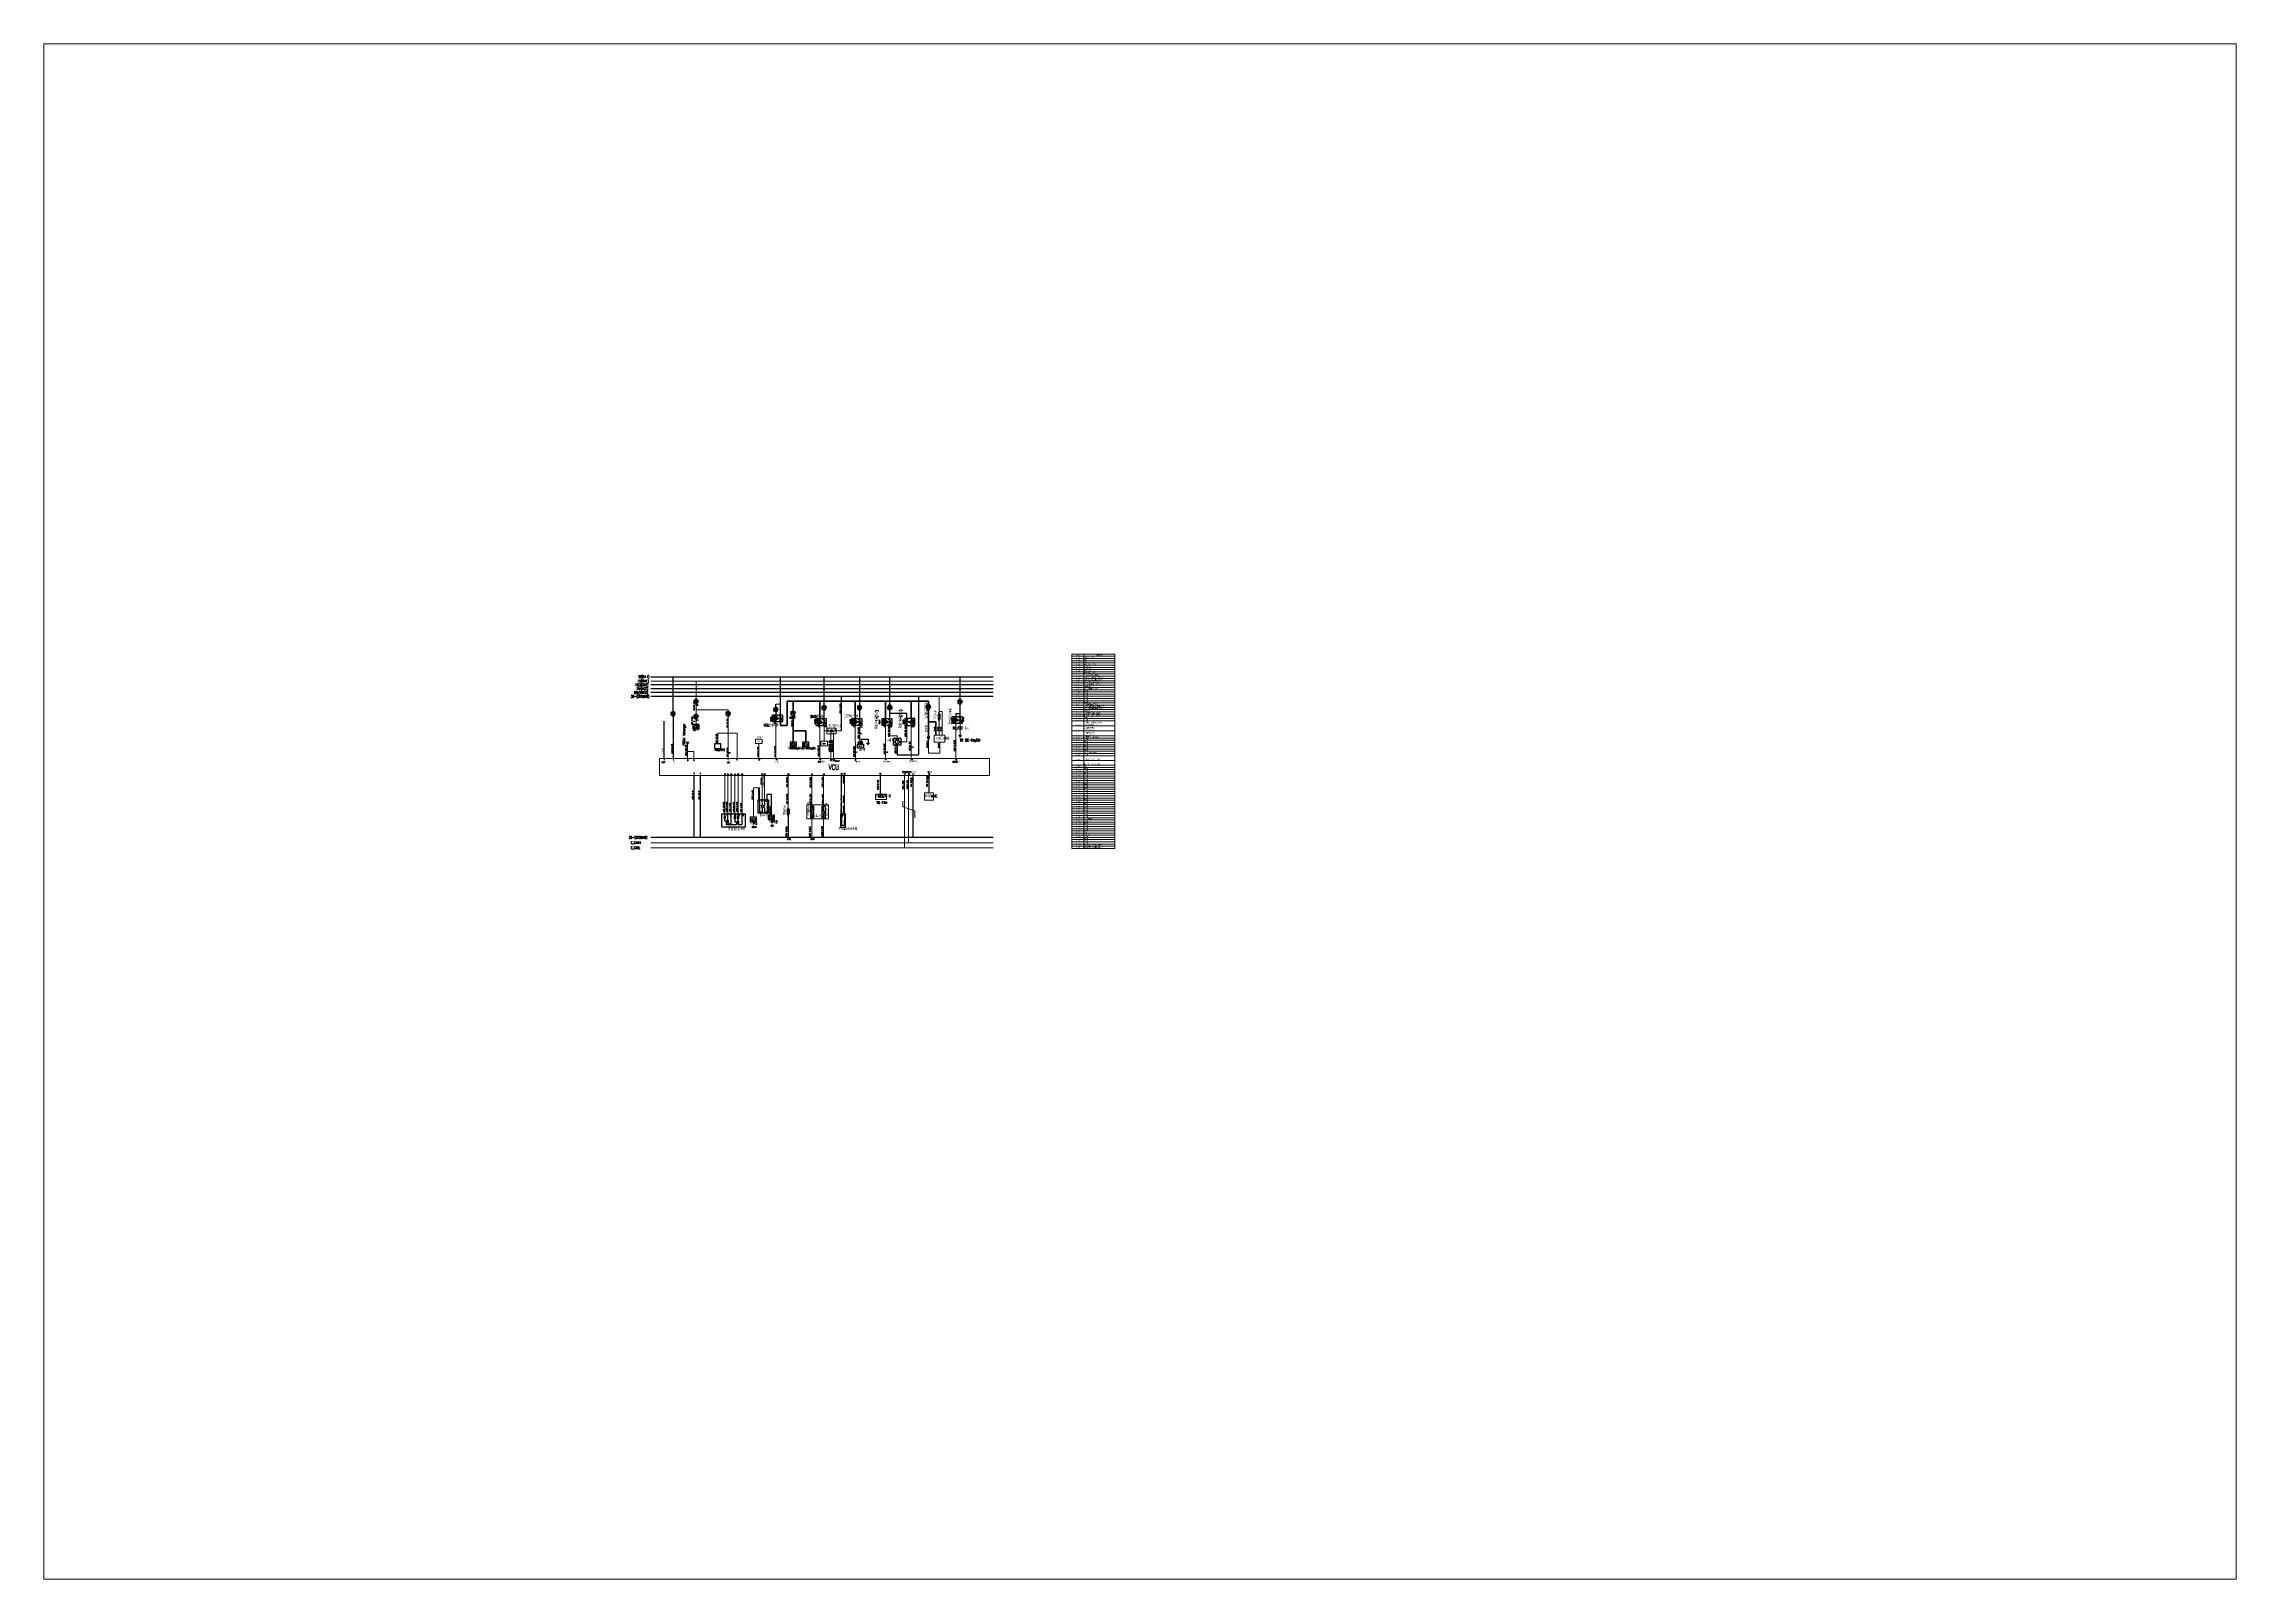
# Paper-space layout 'Layout1' of a CAD drawing. Extents: x 1.14 to 10.3, y 0.8 to 7.21.
# The model-space entities are those that its viewports show. They can reach past a viewport. Long polylines and large blocks are cut down to what shows.
import ezdxf
from ezdxf.enums import TextEntityAlignment as Align

# ---------------------------------------------------------------- set-up
doc = ezdxf.new("R2010")
doc.units = 0
doc.header["$LTSCALE"] = 25.4
doc.header["$MEASUREMENT"] = 0
for name, pattern in [('CENTER', [16, 13, -1, 1, -1]), ('DASHED', [0.75, 0.5, -0.25]), ('DASHED2', [0.375, 0.25, -0.125]), ('DASHEDX2', [38.1, 25.4, -12.7]), ('HIDDEN', [9.525, 6.35, -3.175]), ('PHANTOM', [17, 12, -1, 1, -1, 1, -1])]:
    doc.linetypes.add(name, pattern=pattern)
doc.layers.get('0').update_dxf_attribs({"linetype": 'CONTINUOUS'})
for name, color, linetype, lineweight in [('0Filament', 7, 'CONTINUOUS', 20), ('4CONTOUR', 4, 'CONTINUOUS', 50), ('5PHANTOM', 6, 'PHANTOM', 20), ('Lin', 4, 'CONTINUOUS', 50), ('高配原理图图层', 7, 'CONTINUOUS', 20)]:
    doc.layers.add(name, color=color, linetype=linetype, lineweight=lineweight)
for name, color, linetype in [('1CENTER', 1, 'CENTER'), ('2FRAM', 2, 'CONTINUOUS'), ('3DASHED', 3, 'DASHED'), ('B+', 1, 'CENTER'), ('blue', 5, 'CONTINUOUS'), ('br', 35, 'CONTINUOUS'), ('GND', 2, 'CONTINUOUS'), ('LEGEND', 1, 'CONTINUOUS'), ('other layer', 7, 'CONTINUOUS'), ('VCC', 1, 'CONTINUOUS'), ('导线', 7, 'CONTINUOUS')]:
    doc.layers.add(name, color=color, linetype=linetype)
doc.styles.add('HZ', font='txt.shx', dxfattribs={"width": 0.618, "height": 2.5, "bigfont": 'hztxt.shx'})
doc.styles.add('R', font='ROMANS.SHX')
doc.styles.add('样式 1', font='txt.shx', dxfattribs={"width": 0.7, "bigfont": 'gbcbig.shx'})

# ---------------------------------------------------------------- blocks, each defined once
blk = doc.blocks.new('pointer')
at = {"layer": 'other layer'}
blk.add_lwpolyline([(-5, 7), (-5, 0), (5, 0), (5, 7)], close=True, dxfattribs=at)
at = {"layer": 'other layer', "style": 'HZ', "width": 0.7, "flags": 8}
blk.add_attdef('FR', text='', height=4, dxfattribs=at).set_placement((0, 1.3), align=Align.CENTER)
blk = doc.blocks.new('RLY')
at = {"layer": 'LEGEND', "color": 1}
for p, q in [((-8.9, 12), (-13.9, 12)), ((-13.9, 8.7), (-13.9, 12)), ((-13.9, 6), (-13.9, 2.8)), ((-8.9, 2.8), (-13.9, 2.8)), ((-5.2, 9.2), (-12.6, 9.2)), ((-5.2, 9.2), (-12.6, 5.5)), ((-12.6, 9.2), (-12.6, 5.5)), ((-12.6, 5.5), (-5.2, 5.5)), ((-8.9, 14.8), (-8.9, 9.2)), ((-8.9, 0), (-8.9, 5.5)), ((-5.2, 5.5), (-5.2, 9.2)), ((-5.2, 7.7), (1, 7.7)), ((-5.2, 7), (1.3, 7)), ((0, 11.1), (0, 14.8)), ((0, 10.3), (3, 3)), ((0, 0), (0, 3))]:
    blk.add_line(p, q, dxfattribs=at)
at = {"layer": 'LEGEND', "color": 1, "ltscale": 5}
blk.add_lwpolyline([(-16.2, 14.8), (4.3, 14.8), (4.3, 0), (-16.2, 0)], close=True, dxfattribs=at)
at = {"layer": 'LEGEND', "color": 1}
blk.add_lwpolyline([(-14.2, 8.7), (-13.5, 8.7), (-13.5, 6), (-14.2, 6)], close=True, dxfattribs=at)
for centre in [(0, 11.1), (0, 3.7)]:
    blk.add_circle(centre, 0.738, dxfattribs=at)
at = {"layer": 'LEGEND', "color": 1, "ltscale": 0.1, "style": 'HZ', "width": 0.67}
for s, p in [('86', (-11.4, 14.5)), ('85', (-11.4, 2.5)), ('30', (-2.6, 14.5)), ('87', (-2.6, 2.5))]:
    blk.add_text(s, height=2, rotation=270, dxfattribs=at).set_placement(p)
blk = doc.blocks.new('FUSE')
at = {"layer": 'other layer', "color": 1}
for p, q in [((0, 7.5), (0, 6.8)), ((0, 0), (0, 0.7))]:
    blk.add_line(p, q, dxfattribs=at)
at = {"layer": 'other layer', "color": 1, "linetype": 'HIDDEN'}
blk.add_lwpolyline([(-1.4, 7.5), (1.4, 7.5), (1.4, 0), (-1.4, 0)], close=True, dxfattribs=at)
at = {"layer": 'other layer', "color": 1}
for centre, radius, start, end in [((1.2, 5.3), 1.98, 128.8945, 231.1055), ((-0.8, 2.2), 1.75, 298.4847, 61.5153)]:
    blk.add_arc(centre, radius, start, end, dxfattribs=at)
at = {"layer": 'other layer', "linetype": 'DASHED2', "style": 'HZ', "width": 0.7}
for tag, p in [('FUSE', (-1.6, 4)), ('10A', (3.6, 4.1))]:
    blk.add_attdef(tag, text='', height=2, rotation=90, dxfattribs=at).set_placement(p, align=Align.CENTER)
blk = doc.blocks.new('2 V MOTOR')
at = {"ltscale": 0.1}
h = blk.add_hatch(color=1, dxfattribs=at)
h.paths.add_polyline_path([(1, -1.2), (1, 0), (-1, 0), (-1, -1.2, -0.187868)])
h.paths.add_polyline_path([(-3.9, -5), (-2.7, -5, -0.094234), (-2.9, -3.9, -0.092007), (-2.7, -2.9), (-3.9, -2.9)])
h.paths.add_polyline_path([(1, -7.8), (1, -6.6, -0.187868), (-1, -6.6), (-1, -7.8)])
h.paths.add_polyline_path([(3.9, -2.9), (2.7, -2.9, -0.092007), (2.9, -3.9, -0.094234), (2.7, -5), (3.9, -5)])
at = {"layer": 'LEGEND'}
blk.add_circle((0, -3.9), 2.89, dxfattribs=at)
at = {"layer": 'VCC'}
for p, q in [((-1, 0), (1, 0)), ((-1, 0), (-1, -1.2)), ((1, 0), (1, -1.2)), ((-3.9, -5), (-3.9, -2.9)), ((-3.9, -2.9), (-2.7, -2.9)), ((-3.9, -5), (-2.7, -5)), ((-1, -7.8), (-1, -6.6)), ((1, -7.8), (-1, -7.8)), ((1, -7.8), (1, -6.6)), ((3.9, -2.9), (2.7, -2.9)), ((3.9, -5), (2.7, -5)), ((3.9, -2.9), (3.9, -5))]:
    blk.add_line(p, q, dxfattribs=at)
blk.add_text('M', height=4, dxfattribs=at).set_placement((-1.3, -5.9))
blk = doc.blocks.new('FUSE JCASE')
at = {"layer": 'other layer', "color": 1}
for p, q in [((0, 9.6), (0, 8.9)), ((0, 1.9), (0, 2.6))]:
    blk.add_line(p, q, dxfattribs=at)
at = {"layer": 'other layer', "color": 1, "linetype": 'HIDDEN'}
blk.add_lwpolyline([(-1.4, 9.6), (1.4, 9.6), (1.4, 1.9), (-1.4, 1.9)], close=True, dxfattribs=at)
at = {"layer": 'other layer', "color": 1}
for centre, radius, start, end in [((1.1, 7.3), 1.95, 125.769, 234.231), ((2.8, 7.3), 3.22, 150.5663, 209.4337), ((-1.1, 4.1), 1.94, 305.5187, 54.4813), ((-2.8, 4.1), 3.22, 330.5787, 29.4705)]:
    blk.add_arc(centre, radius, start, end, dxfattribs=at)
at = {"layer": 'other layer', "linetype": 'DASHED2', "style": 'HZ', "width": 0.7}
for tag, p in [('FUSE', (-1.7, 5.7)), ('10A', (3.7, 5.7))]:
    blk.add_attdef(tag, text='', height=2, rotation=90, dxfattribs=at).set_placement(p, align=Align.CENTER)
blk = doc.blocks.new('gnd')
at = {"layer": 'blue', "color": 2, "ltscale": 0.1}
for p, q in [((0, 0), (0, -3)), ((-2.2, -3), (2.2, -3)), ((-1.5, -3.8), (1.5, -3.8)), ((-0.5, -4.5), (0.5, -4.5))]:
    blk.add_line(p, q, dxfattribs=at)
blk = doc.blocks.new('RLY2')
at = {"layer": 'LEGEND', "color": 1}
for p, q in [((0, 7.8), (-2.2, 2.2)), ((4, 5.3), (-1, 5.3)), ((4, 5.9), (-0.8, 5.9)), ((0, 8.4), (0, 11.1)), ((0, 0), (0, 2.2)), ((4, 7), (9.5, 7)), ((4, 7), (9.5, 4.2)), ((4, 4.2), (4, 7)), ((9.5, 4.2), (4, 4.2)), ((6.8, 11.1), (6.8, 7)), ((6.8, 9.1), (10.5, 9.1)), ((6.8, 0), (6.8, 4.2)), ((6.8, 2.1), (10.5, 2.1)), ((9.5, 7), (9.5, 4.2)), ((10.5, 6.6), (10.5, 9.1)), ((10.5, 4.6), (10.5, 2.1))]:
    blk.add_line(p, q, dxfattribs=at)
at = {"layer": 'LEGEND', "color": 1, "ltscale": 5}
blk.add_lwpolyline([(12.3, 11.1), (-3.3, 11.1), (-3.3, 0), (12.3, 0)], close=True, dxfattribs=at)
at = {"layer": 'LEGEND', "color": 1}
blk.add_lwpolyline([(10.8, 6.6), (10.2, 6.6), (10.2, 4.6), (10.8, 4.6)], close=True, dxfattribs=at)
for centre in [(0, 8.4), (0, 2.8)]:
    blk.add_circle(centre, 0.557, dxfattribs=at)
at = {"color": 1, "ltscale": 0.1, "style": 'HZ', "width": 0.67}
for s, p in [('30', (1.8, 9.3)), ('87', (1.8, 0.1)), ('86', (8.7, 9.3)), ('85', (8.7, 0.1))]:
    blk.add_text(s, height=1.5, rotation=90, dxfattribs=at).set_placement(p)

msp = doc.modelspace()

# ---------------------------------------------------------------- hatches: boundary and pattern name
at = {"layer": '0Filament', "ltscale": 0.1}
for points in [[(-5285.2, -1476.6, 1), (-5284.5, -1476.6, 1)], [(-5272.3, -1482.6, 1), (-5271.5, -1482.6, 1)], [(-5249.7, -1482.6, 1), (-5248.9, -1482.6, 1)], [(-5118.3, -1476.6, 1), (-5117.5, -1476.6, 1)], [(-5049.9, -1476.6, 1), (-5049.1, -1476.6, 1)], [(-4994.6, -1476.6, 1), (-4993.8, -1476.6, 1)], [(-4947.5, -1476.6, 1), (-4946.7, -1476.6, 1)], [(-4838.1, -1476.6, 1), (-4837.3, -1476.6, 1)], [(-5098.2, -1513.9, 1), (-5097.4, -1513.9, 1)], [(-5056.7, -1513.9, 1), (-5055.9, -1513.9, 1)], [(-5023, -1506.7, 1), (-5022.2, -1506.7, 1)], [(-5001.3, -1513.9, 1), (-5000.5, -1513.9, 1)], [(-4954.2, -1513.9, 1), (-4953.4, -1513.9, 1)], [(-4947.5, -1532.6, 1), (-4946.7, -1532.6, 1)], [(-4914.4, -1513.9, 1), (-4913.6, -1513.9, 1)], [(-4903, -1506.7, 1), (-4902.2, -1506.7, 1)], [(-4870.8, -1506.7, 1), (-4870, -1506.7, 1)], [(-4838.1, -1533.2, 1), (-4837.3, -1533.2, 1)], [(-5199.6, -1563.7, 1), (-5198.8, -1563.7, 1)], [(-5098.2, -1560.2, 1), (-5097.4, -1560.2, 1)], [(-4887.3, -1546.1, 1), (-4886.5, -1546.1, 1)], [(-5106.1, -1726.6, 1), (-5105.3, -1726.6, 1)], [(-5069.3, -1726.6, 1), (-5068.5, -1726.6, 1)], [(-5050.8, -1726.6, 1), (-5050, -1726.6, 1)], [(-4924.9, -1742.8, 1), (-4924.1, -1742.8, 1)], [(-4918.6, -1734.8, 1), (-4917.8, -1734.8, 1)], [(-4911.6, -1726.6, 1), (-4910.8, -1726.6, 1)]]:
    msp.add_hatch(color=0, dxfattribs=at).paths.add_polyline_path(points)
at = {"layer": '1CENTER', "linetype": 'DASHEDX2', "ltscale": 0.1}
for points in [[(-5201.6, -1701.2), (-5201.6, -1701.7), (-5200.4, -1701.4)], [(-5185.4, -1702.5), (-5185.4, -1703), (-5184.2, -1702.7)]]:
    msp.add_hatch(color=256, dxfattribs=at).paths.add_polyline_path(points)

# ---------------------------------------------------------------- linework, layer by layer
at = {"layer": '0Filament'}
for p, q in [((-5124.7, -1546.5), (-5124.7, -1603.3)), ((-5049.6, -1552.4), (-5049.6, -1576.6)), ((-5001, -1552.2), (-5000.9, -1603.3)), ((-4994.2, -1552.2), (-4994.2, -1577.8)), ((-4953.8, -1552.2), (-4953.8, -1603.2)), ((-4947.1, -1568), (-4947.1, -1552.2)), ((-4935.8, -1568), (-4947.1, -1568)), ((-4935.8, -1568), (-4935.8, -1571.7)), ((-4920.7, -1552.2), (-4920.7, -1577.3)), ((-4914, -1552.2), (-4914, -1603.3)), ((-4920.7, -1577.3), (-4929.8, -1577.3)), ((-5204.4, -1689.8), (-5204.4, -1629.9)), ((-5199.7, -1689.8), (-5199.7, -1629.9)), ((-5194.6, -1689.8), (-5194.6, -1629.9)), ((-5188.6, -1689.8), (-5188.6, -1629.9)), ((-5188.6, -1671.6), (-5188.6, -1629.9)), ((-5183.6, -1689.8), (-5183.6, -1629.9)), ((-5177.5, -1689.8), (-5177.5, -1629.9)), ((-5018, -1644.3), (-5018, -1629.9)), ((-5018, -1689.8), (-5018, -1644.3))]:
    msp.add_line(p, q, dxfattribs=at)
at = {"layer": '0Filament', "linetype": 'Continuous'}
msp.add_line((-5056.3, -1552.4), (-5056.3, -1603.3), dxfattribs=at)
at = {"layer": '0Filament', "color": 0, "ltscale": 0.1}
for p, q in [((-4844.4, -1603.3), (-4844.4, -1549.1)), ((-5146.4, -1629.9), (-5146.4, -1668)), ((-5142.5, -1668), (-5142.5, -1629.9)), ((-5068.9, -1629.9), (-5068.9, -1676.7)), ((-5050.4, -1629.9), (-5050.4, -1676.7))]:
    msp.add_line(p, q, dxfattribs=at)
at = {"layer": '0Filament', "ltscale": 0.1}
for p, q in [((-4837.7, -1549.1), (-4837.7, -1567)), ((-5105.7, -1681.2), (-5105.7, -1629.9))]:
    msp.add_line(p, q, dxfattribs=at)
at = {"layer": '0Filament', "color": 2, "ltscale": 0.1}
msp.add_line((-5068.9, -1696), (-5068.9, -1726.6), dxfattribs=at)
at = {"layer": '0Filament', "lineweight": 0}
msp.add_lwpolyline([(-4878.2, -1567), (-4861.7, -1567), (-4861.7, -1578.1), (-4878.2, -1578.1)], close=True, dxfattribs=at)
at = {"layer": '0Filament', "color": 7, "linetype": 'Continuous'}
msp.add_lwpolyline([(-5306.4, -1603.3), (-4791.8, -1603.3), (-4791.8, -1629.9), (-5306.4, -1629.9)], close=True, dxfattribs=at)
at = {"layer": '0Filament', "lineweight": 0}
msp.add_lwpolyline([(-4893.4, -1657.1), (-4879, -1657.1), (-4879, -1668.3), (-4893.4, -1668.3)], dxfattribs=at)
at = {"layer": '1CENTER', "color": 1, "linetype": 'ByBlock'}
msp.add_line((-4785.9, -1476.6), (-5319.9, -1476.6), dxfattribs=at)
at = {"layer": '1CENTER', "color": 1}
for p, q in [((-5284.8, -1530), (-5284.8, -1476.6)), ((-5117.9, -1535.7), (-5117.9, -1476.6)), ((-5049.5, -1520.6), (-5049.5, -1476.6)), ((-4994.2, -1520.5), (-4994.2, -1476.6)), ((-4947.1, -1520), (-4947.1, -1476.6)), ((-4837.7, -1511.3), (-4837.7, -1476.6)), ((-5284.8, -1537.5), (-5284.8, -1603.3)), ((-5124.7, -1523.2), (-5124.7, -1518.5)), ((-5124.7, -1530.8), (-5124.7, -1535.4)), ((-5049.6, -1541.2), (-5049.6, -1528.2)), ((-4994.2, -1541.1), (-4994.2, -1528)), ((-4947.1, -1541.1), (-4947.1, -1527.7)), ((-4947.1, -1532.6), (-4920.7, -1532.6)), ((-4920.7, -1541.1), (-4920.7, -1532.6)), ((-4844.4, -1533.2), (-4837.7, -1533.2)), ((-4844.4, -1533.2), (-4844.4, -1537.9)), ((-4837.7, -1537.9), (-4837.7, -1518.9)), ((-5299.5, -1545.1), (-5299.5, -1603.3)), ((-5045.2, -1560.4), (-5040.4, -1560.4)), ((-5040.4, -1561.2), (-5040.4, -1559.7)), ((-5039.4, -1559.7), (-5040.4, -1559.7)), ((-5039.5, -1561.2), (-5040.4, -1561.2)), ((-5035.8, -1559.8), (-5036.8, -1559.8)), ((-5035.8, -1561.3), (-5036.8, -1561.3)), ((-5035.8, -1561.3), (-5035.8, -1559.8)), ((-5035.8, -1560.5), (-5030.8, -1560.5)), ((-4995.3, -1578.9), (-4996.9, -1577.8)), ((-4989.2, -1577.8), (-4996.9, -1577.8)), ((-4996.9, -1579.8), (-4995.3, -1578.9)), ((-4989.2, -1579.8), (-4996.9, -1579.8)), ((-4994, -1581.1), (-4994, -1579.8)), ((-4991.8, -1581.1), (-4991.8, -1579.8)), ((-4990.7, -1578.9), (-4989.2, -1577.8)), ((-4989.2, -1579.8), (-4990.7, -1578.9)), ((-4929.8, -1577.3), (-4931.9, -1577.3)), ((-5150.5, -1670.7), (-5150.5, -1668)), ((-5150.5, -1672.2), (-5150.5, -1687.4)), ((-5146.4, -1670.7), (-5146.4, -1668)), ((-5146.4, -1672.2), (-5146.4, -1676.7)), ((-5142.5, -1670.7), (-5142.5, -1668)), ((-5142.5, -1672.2), (-5142.5, -1676.7)), ((-5138.5, -1670.7), (-5138.5, -1668)), ((-5138.5, -1672.2), (-5138.5, -1687.4)), ((-5131.8, -1691.7), (-5131.8, -1659.8)), ((-5205, -1689.2), (-5204.4, -1688.5)), ((-5205, -1689.8), (-5204.4, -1689)), ((-5205, -1697.7), (-5205, -1693.4)), ((-5205, -1693.4), (-5203.7, -1693.4)), ((-5205, -1697.7), (-5205, -1693.4)), ((-5205, -1693.4), (-5203.7, -1693.4)), ((-5203.7, -1697.7), (-5205, -1697.7)), ((-5203.7, -1697.7), (-5205, -1697.7)), ((-5203.9, -1689.2), (-5204.4, -1688.5)), ((-5203.9, -1689.8), (-5204.4, -1689)), ((-5204.4, -1693.5), (-5204.4, -1689.8)), ((-5204.4, -1693.5), (-5204.4, -1689.8)), ((-5204.3, -1701.4), (-5204.3, -1697.7)), ((-5204.3, -1701.4), (-5204.3, -1697.7)), ((-5200.4, -1701.4), (-5204.3, -1701.4)), ((-5200.4, -1701.4), (-5204.3, -1701.4)), ((-5203.7, -1693.4), (-5203.7, -1697.7)), ((-5203.7, -1693.4), (-5203.7, -1697.7)), ((-5200.3, -1689.2), (-5199.7, -1688.5)), ((-5200.3, -1689.8), (-5199.7, -1689)), ((-5200.3, -1703.6), (-5200.3, -1699.4)), ((-5200.3, -1699.4), (-5199, -1699.4)), ((-5200.3, -1703.6), (-5200.3, -1699.4)), ((-5200.3, -1699.4), (-5199, -1699.4)), ((-5199, -1703.6), (-5200.3, -1703.6)), ((-5199, -1703.6), (-5200.3, -1703.6)), ((-5199.1, -1689.2), (-5199.7, -1688.5)), ((-5199.1, -1689.8), (-5199.7, -1689)), ((-5199.7, -1699.3), (-5199.7, -1689.8)), ((-5199.7, -1699.3), (-5199.7, -1689.8)), ((-5199.7, -1703.6), (-5199.7, -1705.6)), ((-5199.7, -1703.6), (-5199.7, -1705.6)), ((-5199.7, -1705.6), (-5194.6, -1705.6)), ((-5199.7, -1705.6), (-5194.6, -1705.6)), ((-5199, -1699.4), (-5199, -1703.6)), ((-5199, -1699.4), (-5199, -1703.6)), ((-5195.1, -1689.2), (-5194.6, -1688.5)), ((-5195.1, -1689.8), (-5194.6, -1689)), ((-5194, -1689.2), (-5194.6, -1688.5)), ((-5194, -1689.8), (-5194.6, -1689)), ((-5194.6, -1705.6), (-5194.6, -1689.8)), ((-5194.6, -1705.6), (-5194.6, -1689.8)), ((-5189.1, -1689.2), (-5188.6, -1688.5)), ((-5189.1, -1689.8), (-5188.6, -1689)), ((-5189.1, -1697.7), (-5189.1, -1693.4)), ((-5189.1, -1693.4), (-5187.8, -1693.4)), ((-5189.1, -1697.7), (-5189.1, -1693.4)), ((-5189.1, -1693.4), (-5187.8, -1693.4)), ((-5187.8, -1697.7), (-5189.1, -1697.7)), ((-5187.8, -1697.7), (-5189.1, -1697.7)), ((-5188, -1689.2), (-5188.6, -1688.5)), ((-5188, -1689.8), (-5188.6, -1689)), ((-5188.6, -1693.5), (-5188.6, -1689.8)), ((-5188.6, -1693.5), (-5188.6, -1689.8)), ((-5188.5, -1702.7), (-5188.5, -1697.7)), ((-5188.5, -1702.7), (-5188.5, -1697.7)), ((-5184.2, -1702.7), (-5188.5, -1702.7)), ((-5184.2, -1702.7), (-5188.5, -1702.7)), ((-5187.8, -1693.4), (-5187.8, -1697.7)), ((-5187.8, -1693.4), (-5187.8, -1697.7)), ((-5184.2, -1697.7), (-5184.2, -1693.4)), ((-5184.2, -1693.4), (-5182.9, -1693.4)), ((-5184.2, -1697.7), (-5184.2, -1693.4)), ((-5184.2, -1693.4), (-5182.9, -1693.4)), ((-5182.9, -1697.7), (-5184.2, -1697.7)), ((-5182.9, -1697.7), (-5184.2, -1697.7)), ((-5184.2, -1704.8), (-5184.2, -1700.5)), ((-5184.2, -1700.5), (-5182.9, -1700.5)), ((-5184.2, -1704.8), (-5184.2, -1700.5)), ((-5184.2, -1700.5), (-5182.9, -1700.5)), ((-5182.9, -1704.8), (-5184.2, -1704.8)), ((-5182.9, -1704.8), (-5184.2, -1704.8)), ((-5184.1, -1689.2), (-5183.6, -1688.5)), ((-5184.1, -1689.8), (-5183.6, -1689)), ((-5183, -1689.2), (-5183.6, -1688.5)), ((-5183, -1689.8), (-5183.6, -1689)), ((-5183.6, -1693.5), (-5183.6, -1689.8)), ((-5183.6, -1693.5), (-5183.6, -1689.8)), ((-5183.6, -1704.7), (-5183.6, -1706.5)), ((-5183.6, -1704.7), (-5183.6, -1706.5)), ((-5183.6, -1706.5), (-5177.5, -1706.5)), ((-5183.6, -1706.5), (-5177.5, -1706.5)), ((-5183.5, -1700.5), (-5183.5, -1697.7)), ((-5183.5, -1700.5), (-5183.5, -1697.7)), ((-5182.9, -1693.4), (-5182.9, -1697.7)), ((-5182.9, -1693.4), (-5182.9, -1697.7)), ((-5182.9, -1700.5), (-5182.9, -1704.8)), ((-5182.9, -1700.5), (-5182.9, -1704.8)), ((-5178, -1689.2), (-5177.5, -1688.5)), ((-5178, -1689.8), (-5177.5, -1689)), ((-5176.9, -1689.2), (-5177.5, -1688.5)), ((-5176.9, -1689.8), (-5177.5, -1689)), ((-5177.5, -1706.5), (-5177.5, -1689.8)), ((-5177.5, -1706.5), (-5177.5, -1689.8)), ((-5146.4, -1687.4), (-5150.5, -1687.4)), ((-5146.4, -1680.9), (-5146.4, -1687.4)), ((-5142.5, -1680.9), (-5142.5, -1687.4)), ((-5138.5, -1687.4), (-5142.5, -1687.4)), ((-5068.9, -1681.1), (-5068.5, -1685)), ((-5068.9, -1687.5), (-5068.5, -1691.5)), ((-5050.4, -1685.8), (-5049.6, -1689.3)), ((-5022.7, -1693.7), (-5022.7, -1707.3)), ((-5022.7, -1707.3), (-5018.1, -1707.3)), ((-5022.6, -1692.2), (-5022.6, -1689.8)), ((-5018.1, -1693.7), (-5018.1, -1700.4)), ((-5018.1, -1704.6), (-5018.1, -1707.3)), ((-5018, -1692.2), (-5018, -1689.8))]:
    msp.add_line(p, q, dxfattribs=at)
at = {"layer": '1CENTER', "color": 1, "ltscale": 0.1}
for p, q in [((-4935.8, -1571.7), (-4935.8, -1573.4)), ((-4935.8, -1582.8), (-4935.8, -1581.2)), ((-5138.5, -1668), (-5138.5, -1659.8)), ((-5138.5, -1668), (-5138.5, -1659.8)), ((-5131.8, -1659.8), (-5138.5, -1659.8)), ((-5106.6, -1684.3), (-5106.6, -1688.2)), ((-5106.6, -1686.2), (-5105.3, -1686.2)), ((-5105.7, -1684.3), (-5105.7, -1682.5)), ((-5105.7, -1688.2), (-5105.7, -1690.3)), ((-5068.9, -1681.1), (-5068.9, -1677.9)), ((-5068.9, -1687.5), (-5068.9, -1685)), ((-5068.9, -1691.5), (-5068.9, -1696)), ((-5050.4, -1685.8), (-5050.4, -1678.3)), ((-5050.4, -1689.7), (-5050.4, -1696.3))]:
    msp.add_line(p, q, dxfattribs=at)
at = {"layer": '1CENTER', "color": 1, "lineweight": 0}
for p, q in [((-4887.7, -1568.4), (-4887.7, -1569.4)), ((-4886.1, -1568.4), (-4887.7, -1568.4)), ((-4886.1, -1568.4), (-4886.1, -1569.4)), ((-4886.1, -1573), (-4887.7, -1573))]:
    msp.add_line(p, q, dxfattribs=at)
at = {"layer": '1CENTER', "color": 1, "linetype": 'HIDDEN', "ltscale": 5}
for p, q in [((-5151, -1667.4), (-5150.5, -1666.6)), ((-5151, -1667.9), (-5150.5, -1667.2)), ((-5149.9, -1667.4), (-5150.5, -1666.6)), ((-5149.9, -1667.9), (-5150.5, -1667.2)), ((-5147, -1667.4), (-5146.4, -1666.6)), ((-5147, -1667.9), (-5146.4, -1667.2)), ((-5145.9, -1667.4), (-5146.4, -1666.6)), ((-5145.9, -1667.9), (-5146.4, -1667.2)), ((-5143, -1667.4), (-5142.5, -1666.7)), ((-5143, -1667.9), (-5142.5, -1667.2)), ((-5141.9, -1667.4), (-5142.5, -1666.7)), ((-5141.9, -1667.9), (-5142.5, -1667.2)), ((-5139.1, -1667.4), (-5138.5, -1666.6)), ((-5139.1, -1667.9), (-5138.5, -1667.2)), ((-5138, -1667.4), (-5138.5, -1666.6)), ((-5138, -1667.9), (-5138.5, -1667.2)), ((-5202, -1707), (-5202, -1701.4)), ((-5186.4, -1707), (-5202, -1707)), ((-5186.4, -1702.7), (-5186.4, -1707))]:
    msp.add_line(p, q, dxfattribs=at)
at = {"layer": '1CENTER', "ltscale": 0.1}
for p, q in [((-5146.4, -1680.9), (-5147.4, -1676.4)), ((-5147.3, -1676.7), (-5146.4, -1676.7)), ((-5142.5, -1680.9), (-5143.4, -1676.4))]:
    msp.add_line(p, q, dxfattribs=at)
at = {"layer": '1CENTER', "linetype": 'HIDDEN', "ltscale": 2}
msp.add_line((-5146.9, -1678.7), (-5142.9, -1678.7), dxfattribs=at)
at = {"layer": '1CENTER', "color": 1, "linetype": 'DASHEDX2'}
for p, q in [((-5107.1, -1682.5), (-5107.1, -1690.3)), ((-5104.2, -1682.5), (-5107.1, -1682.5)), ((-5104.2, -1690.3), (-5107.1, -1690.3)), ((-5106.2, -1682), (-5105.7, -1681.2)), ((-5106.2, -1682.5), (-5105.7, -1681.7)), ((-5105.1, -1682), (-5105.7, -1681.2)), ((-5105.1, -1682.5), (-5105.7, -1681.7)), ((-5104.2, -1682.5), (-5104.2, -1690.3)), ((-5071.1, -1677.9), (-5071.1, -1696)), ((-5066, -1677.9), (-5071.1, -1677.9)), ((-5066, -1696), (-5071.1, -1696)), ((-5069.5, -1677.4), (-5068.9, -1676.7)), ((-5069.5, -1677.9), (-5068.9, -1677.2)), ((-5068.4, -1677.4), (-5068.9, -1676.7)), ((-5068.4, -1677.9), (-5068.9, -1677.2)), ((-5066, -1677.9), (-5066, -1696)), ((-5053.3, -1678.3), (-5053.3, -1696.3)), ((-5048.2, -1678.3), (-5053.3, -1678.3)), ((-5048.2, -1696.3), (-5053.3, -1696.3)), ((-5051, -1677.4), (-5050.4, -1676.7)), ((-5051, -1677.9), (-5050.4, -1677.2)), ((-5049.9, -1677.4), (-5050.4, -1676.7)), ((-5049.9, -1677.9), (-5050.4, -1677.2)), ((-5048.2, -1678.3), (-5048.2, -1696.3))]:
    msp.add_line(p, q, dxfattribs=at)
at = {"layer": '1CENTER', "color": 1, "linetype": 'HIDDEN', "ltscale": 5}
for points in [[(-4941.6, -1571.7), (-4929.8, -1571.7), (-4929.8, -1582.8), (-4941.6, -1582.8)], [(-5136.2, -1688.5), (-5152.7, -1688.5), (-5152.7, -1668), (-5136.2, -1668)], [(-5172.9, -1710.3), (-5208.9, -1710.3), (-5208.9, -1689.8), (-5172.9, -1689.8)], [(-5172.9, -1710.3), (-5208.9, -1710.3), (-5208.9, -1689.8), (-5172.9, -1689.8)], [(-5016.1, -1689.8), (-5024.2, -1689.8), (-5024.2, -1710.3), (-5016.1, -1710.3)]]:
    msp.add_lwpolyline(points, close=True, dxfattribs=at)
at = {"layer": '1CENTER', "color": 1}
for points in [[(-4988.5, -1587.2), (-4997.5, -1587.2), (-4997.5, -1581.1), (-4988.5, -1581.1)], [(-5018.5, -1704.6), (-5017.6, -1704.6), (-5017.6, -1700.4), (-5018.5, -1700.4)]]:
    msp.add_lwpolyline(points, close=True, dxfattribs=at)
for points, const_width in [([(-5150.5, -1672.2), (-5150.5, -1672.2), (-5150.5, -1671.1), (-5150.5, -1671.1)], 0.569), ([(-5146.4, -1672.2), (-5146.4, -1672.2), (-5146.4, -1671.1), (-5146.4, -1671.1)], 0.569), ([(-5142.5, -1672.2), (-5142.5, -1672.2), (-5142.5, -1671.1), (-5142.5, -1671.1)], 0.569), ([(-5138.5, -1672.2), (-5138.5, -1672.2), (-5138.5, -1671.1), (-5138.5, -1671.1)], 0.569), ([(-5022.7, -1693.7), (-5022.7, -1693.7), (-5022.7, -1692.6), (-5022.7, -1692.6)], 0.513), ([(-5018.1, -1693.7), (-5018.1, -1693.7), (-5018.1, -1692.6), (-5018.1, -1692.6)], 0.513)]:
    msp.add_lwpolyline(points, close=True, dxfattribs=dict(at, const_width=const_width))
at = {"layer": '1CENTER', "linetype": 'DASHEDX2', "ltscale": 0.1}
for points in [[(-5200.4, -1701.4), (-5201.6, -1701.2), (-5201.6, -1701.7)], [(-5184.2, -1702.7), (-5185.4, -1702.5), (-5185.4, -1703)]]:
    msp.add_lwpolyline(points, close=True, dxfattribs=at)
at = {"layer": '1CENTER', "color": 1}
msp.add_lwpolyline([(-5018.5, -1700.6), (-5017.5, -1705.1)], dxfattribs=at)
for centre, radius in [((-5038.1, -1560.5), 1.55), ((-5105.7, -1684.3), 0.395), ((-5105.7, -1688.2), 0.395), ((-5068.9, -1681.1), 0.395), ((-5068.9, -1685), 0.395), ((-5068.9, -1687.5), 0.395), ((-5068.9, -1691.5), 0.395), ((-5050.4, -1685.8), 0.395), ((-5050.4, -1689.7), 0.395)]:
    msp.add_circle(centre, radius, dxfattribs=at)
at = {"layer": '1CENTER', "color": 1, "lineweight": 0}
msp.add_circle((-4886.9, -1570.7), 1.55, dxfattribs=at)
at = {"layer": '1CENTER', "color": 1}
for centre, radius, start, end in [((-4994.7, -1578.9), 0.667, 180, 60.2108), ((-4994, -1578.9), 0.667, 120, 60), ((-4993.3, -1578.9), 0.667, 118.6855, 60), ((-4992.7, -1578.9), 0.667, 118.6854, 61.3146), ((-4992, -1578.9), 0.667, 116.1039, 60), ((-4991.4, -1578.9), 0.667, 118.6854, 0), ((-5150.5, -1671.1), 0.442, 13.9264, 163.9525), ((-5146.4, -1671.1), 0.442, 13.9264, 163.9525), ((-5142.5, -1671.1), 0.442, 13.9264, 163.9525), ((-5138.5, -1671.1), 0.442, 13.9264, 163.9525), ((-5022.6, -1692.6), 0.399, 16.0475, 166.0736), ((-5018, -1692.6), 0.399, 16.0475, 166.0736)]:
    msp.add_arc(centre, radius, start, end, dxfattribs=at)
for points in [[(-5018.3, -1700.6), (-5018.6, -1699.9), (-5018.6, -1700.6)], [(-5017.8, -1704.4), (-5017.5, -1705.1), (-5017.5, -1704.3)]]:
    msp.add_solid(points, dxfattribs=at)
at = {"layer": '2FRAM', "color": 2, "ltscale": 0.1}
for p, q in [((-4785.9, -1506.7), (-5319.9, -1506.7)), ((-4935.8, -1597.8), (-4902.6, -1597.8)), ((-5252.7, -1629.9), (-5252.7, -1726.6)), ((-5242.9, -1629.9), (-5242.9, -1726.6)), ((-4962.4, -1629.9), (-4962.4, -1659.3)), ((-4911.2, -1629.9), (-4911.2, -1726.6)), ((-4886.2, -1629.9), (-4886.2, -1657.1)), ((-5105.7, -1690.3), (-5105.7, -1726.6)), ((-4785.9, -1726.6), (-5319.9, -1726.6))]:
    msp.add_line(p, q, dxfattribs=at)
at = {"layer": '2FRAM', "color": 2}
for p, q in [((-5022.6, -1560.5), (-5022.6, -1506.7)), ((-4902.6, -1506.7), (-4902.6, -1597.8)), ((-4991.8, -1573.2), (-4991.8, -1577.8)), ((-4991.8, -1573.2), (-4981.2, -1573.2)), ((-4981.2, -1573.2), (-4981.2, -1576.7)), ((-4935.8, -1582.8), (-4935.8, -1597.8))]:
    msp.add_line(p, q, dxfattribs=at)
at = {"layer": '2FRAM', "color": 0, "linetype": 'Continuous'}
for p, q in [((-5022.6, -1668.7), (-5022.6, -1629.9)), ((-5022.6, -1689.8), (-5022.6, -1668.7))]:
    msp.add_line(p, q, dxfattribs=at)
at = {"layer": '3DASHED', "color": 3, "linetype": 'ByBlock'}
msp.add_line((-4785.9, -1494.6), (-5319.9, -1494.6), dxfattribs=at)
at = {"layer": '3DASHED', "color": 88, "linetype": 'ByBlock', "lineweight": 9}
for p, q in [((-4918.2, -1629.9), (-4918.2, -1734.8)), ((-5319.9, -1734.8), (-4785.9, -1734.8))]:
    msp.add_line(p, q, dxfattribs=at)
at = {"layer": '4CONTOUR', "color": 4, "ltscale": 0.1}
for p, q in [((-5107, -1513.9), (-4886.9, -1513.9)), ((-5107, -1513.9), (-5107, -1552)), ((-4886.9, -1519.3), (-4886.9, -1513.9)), ((-4886.9, -1568.4), (-4886.9, -1526.9)), ((-5117.9, -1552), (-5117.9, -1546.5)), ((-5107, -1552), (-5117.9, -1552)), ((-4875.4, -1546.1), (-4886.9, -1546.1)), ((-4875.4, -1567), (-4875.4, -1546.1))]:
    msp.add_line(p, q, dxfattribs=at)
at = {"layer": '4CONTOUR', "color": 4}
for p, q in [((-5097.8, -1529.4), (-5097.8, -1514.2)), ((-5097.8, -1577.9), (-5097.8, -1536.9)), ((-5056.3, -1541.2), (-5056.3, -1513.9)), ((-5001, -1541.1), (-5001, -1513.9)), ((-4953.8, -1541.1), (-4953.8, -1513.9)), ((-4914, -1541.1), (-4914, -1513.9)), ((-5097.8, -1560.2), (-5078.4, -1560.2)), ((-5078.4, -1560.2), (-5078.4, -1577.9))]:
    msp.add_line(p, q, dxfattribs=at)
at = {"layer": '4CONTOUR', "color": 1}
msp.add_line((-4914, -1531.5), (-4914, -1526.4), dxfattribs=at)
at = {"layer": '4CONTOUR', "color": 140, "lineweight": 9}
for p, q in [((-4924.5, -1629.9), (-4924.5, -1742.8)), ((-5319.9, -1742.8), (-4785.9, -1742.8))]:
    msp.add_line(p, q, dxfattribs=at)
at = {"layer": '5PHANTOM', "color": 0, "linetype": 'ByBlock'}
for p, q in [((-4663.7, -1440.5), (-4596.3, -1440.5)), ((-4663.7, -1440.5), (-4663.7, -1743.8)), ((-4663.7, -1444), (-4596.3, -1444)), ((-4663.7, -1447.5), (-4596.3, -1447.5)), ((-4663.7, -1450.9), (-4596.3, -1450.9)), ((-4663.7, -1454.3), (-4596.3, -1454.3)), ((-4663.7, -1457.8), (-4596.3, -1457.8)), ((-4663.7, -1461.3), (-4596.3, -1461.3)), ((-4663.7, -1464.7), (-4596.3, -1464.7)), ((-4663.7, -1468.2), (-4596.3, -1468.2)), ((-4644.5, -1440.5), (-4644.5, -1743.8)), ((-4596.3, -1440.5), (-4596.3, -1743.8)), ((-4663.7, -1471.6), (-4596.3, -1471.6)), ((-4663.7, -1475.2), (-4596.3, -1475.2)), ((-4663.7, -1478.7), (-4596.3, -1478.7)), ((-4663.7, -1482.2), (-4596.3, -1482.2)), ((-4663.7, -1485.7), (-4596.3, -1485.7)), ((-4663.7, -1489.2), (-4596.3, -1489.2)), ((-4663.7, -1492.7), (-4596.3, -1492.7)), ((-4663.7, -1496.2), (-4596.3, -1496.2)), ((-4663.7, -1499.6), (-4596.3, -1499.6)), ((-4663.7, -1503), (-4596.3, -1503)), ((-4663.7, -1506.4), (-4596.3, -1506.4)), ((-4663.7, -1509.9), (-4596.3, -1509.9)), ((-4663.7, -1513.3), (-4596.3, -1513.3)), ((-4663.7, -1516.7), (-4596.3, -1516.7)), ((-4663.7, -1520.2), (-4596.3, -1520.2)), ((-4663.7, -1523.7), (-4596.3, -1523.7)), ((-4663.7, -1527.2), (-4596.3, -1527.2)), ((-4663.7, -1530.7), (-4596.3, -1530.7)), ((-4663.7, -1534.1), (-4596.3, -1534.1)), ((-4663.7, -1537.6), (-4596.3, -1537.6)), ((-4663.7, -1541.1), (-4596.3, -1541.1)), ((-4663.7, -1544.5), (-4596.3, -1544.5)), ((-4663.7, -1552.4), (-4596.3, -1552.4)), ((-4663.7, -1560.3), (-4596.3, -1560.3)), ((-4663.7, -1568.2), (-4596.3, -1568.2)), ((-4663.7, -1571.7), (-4596.3, -1571.7)), ((-4663.7, -1575.1), (-4596.3, -1575.1)), ((-4663.7, -1578.5), (-4596.3, -1578.5)), ((-4663.7, -1581.9), (-4596.3, -1581.9)), ((-4663.7, -1585.3), (-4596.3, -1585.3)), ((-4663.7, -1588.8), (-4596.3, -1588.8)), ((-4663.7, -1592.2), (-4596.3, -1592.2)), ((-4663.7, -1595.7), (-4596.3, -1595.7)), ((-4663.7, -1599.1), (-4596.3, -1599.1)), ((-4663.7, -1606.4), (-4596.3, -1606.4)), ((-4663.7, -1613.9), (-4596.3, -1613.9)), ((-4663.7, -1617.3), (-4596.3, -1617.3)), ((-4663.7, -1620.7), (-4596.3, -1620.7)), ((-4663.7, -1624.1), (-4596.3, -1624.1)), ((-4663.7, -1627.5), (-4596.3, -1627.5)), ((-4663.7, -1630.9), (-4596.3, -1630.9)), ((-4663.7, -1634.3), (-4596.3, -1634.3)), ((-4663.7, -1637.8), (-4596.3, -1637.8)), ((-4663.7, -1641.2), (-4596.3, -1641.2)), ((-4663.7, -1644.6), (-4596.3, -1644.6)), ((-4663.7, -1648), (-4596.3, -1648)), ((-4663.7, -1651.4), (-4596.3, -1651.4)), ((-4663.7, -1654.8), (-4596.3, -1654.8)), ((-4663.7, -1658.2), (-4596.3, -1658.2)), ((-4663.7, -1661.6), (-4596.3, -1661.6)), ((-4663.7, -1665.1), (-4596.3, -1665.1)), ((-4663.7, -1668.5), (-4596.3, -1668.5)), ((-4663.7, -1671.9), (-4596.3, -1671.9)), ((-4663.7, -1675.3), (-4596.3, -1675.3)), ((-4663.7, -1678.7), (-4596.3, -1678.7)), ((-4663.7, -1682.1), (-4596.3, -1682.1)), ((-4663.7, -1685.5), (-4596.3, -1685.5)), ((-4663.7, -1688.9), (-4596.3, -1688.9)), ((-4663.7, -1692.4), (-4596.3, -1692.4)), ((-4663.7, -1695.8), (-4596.3, -1695.8)), ((-4663.7, -1699.2), (-4596.3, -1699.2)), ((-4663.7, -1702.7), (-4596.3, -1702.7)), ((-4663.7, -1706.1), (-4596.3, -1706.1)), ((-4663.7, -1709.5), (-4596.3, -1709.5)), ((-4663.7, -1712.9), (-4596.3, -1712.9)), ((-4663.7, -1716.3), (-4596.3, -1716.3)), ((-4663.7, -1719.7), (-4596.3, -1719.7)), ((-4663.7, -1723.1), (-4596.3, -1723.1)), ((-4663.7, -1726.5), (-4596.3, -1726.5)), ((-4663.7, -1730), (-4596.3, -1730)), ((-4663.7, -1733.4), (-4596.3, -1733.4)), ((-4663.7, -1736.8), (-4596.3, -1736.8)), ((-4663.7, -1740.3), (-4596.3, -1740.3)), ((-4663.7, -1743.8), (-4596.3, -1743.8))]:
    msp.add_line(p, q, dxfattribs=at)
at = {"layer": '5PHANTOM', "color": 6, "linetype": 'ByBlock'}
msp.add_line((-4785.9, -1482.6), (-5319.9, -1482.6), dxfattribs=at)
at = {"layer": '5PHANTOM', "color": 6}
for p, q in [((-5249.3, -1510.9), (-5249.3, -1482.6)), ((-5199.2, -1530), (-5199.2, -1527.3)), ((-5199.2, -1537.5), (-5199.2, -1603.3)), ((-5215.6, -1580.7), (-5215.6, -1563.7)), ((-5151.4, -1580.3), (-5151.4, -1603.3)), ((-5159.6, -1695.1), (-5159.6, -1649.1)), ((-5150.5, -1668), (-5150.5, -1649.1)), ((-5150.5, -1668), (-5150.5, -1658.8))]:
    msp.add_line(p, q, dxfattribs=at)
at = {"layer": '5PHANTOM', "color": 6, "ltscale": 0.1}
for p, q in [((-5249.3, -1518.5), (-5249.3, -1534.4)), ((-5249.3, -1541.9), (-5249.3, -1550.3)), ((-5159.6, -1649.1), (-5150.5, -1649.1))]:
    msp.add_line(p, q, dxfattribs=at)
at = {"layer": '5PHANTOM', "color": 6, "linetype": 'ByBlock', "ltscale": 0.1}
for p, q in [((-5199.2, -1527.3), (-5249.3, -1527.3)), ((-5199.2, -1563.7), (-5215.6, -1563.7))]:
    msp.add_line(p, q, dxfattribs=at)
at = {"layer": '5PHANTOM', "color": 1, "linetype": 'PHANTOM'}
for p, q in [((-5124.7, -1518.5), (-5117.9, -1518.5)), ((-5199.2, -1563.7), (-5185.3, -1563.7)), ((-5185.3, -1563.7), (-5185.3, -1603.3)), ((-5262.6, -1603.3), (-5262.6, -1581.3)), ((-5262.6, -1592.3), (-5253, -1592.3)), ((-5253, -1603.3), (-5253, -1592.3))]:
    msp.add_line(p, q, dxfattribs=at)
at = {"layer": '5PHANTOM', "color": 0, "linetype": 'PHANTOM'}
for p, q in [((-5045.2, -1560.4), (-5049.6, -1560.4)), ((-5039.4, -1565), (-5039.4, -1603.3)), ((-5035, -1565), (-5035, -1603.3)), ((-5030.8, -1560.5), (-5022.6, -1560.5)), ((-4893.4, -1668.3), (-4893.4, -1657.1))]:
    msp.add_line(p, q, dxfattribs=at)
at = {"layer": '5PHANTOM', "color": 2, "linetype": 'Continuous'}
msp.add_line((-5050.4, -1726.6), (-5050.4, -1696.3), dxfattribs=at)
at = {"layer": '5PHANTOM', "color": 1, "linetype": 'PHANTOM'}
for points in [[(-5103.3, -1538.4), (-5095.2, -1538.4), (-5095.2, -1540.9), (-5103.3, -1540.9)], [(-5030.8, -1555.9), (-5030.8, -1565), (-5045.2, -1565), (-5045.2, -1555.9)]]:
    msp.add_lwpolyline(points, close=True, dxfattribs=at)
at = {"layer": '5PHANTOM', "color": 1, "linetype": 'PHANTOM', "flags": 128}
for points in [[(-4837.7, -1570.3), (-4839.6, -1567), (-4835.7, -1567)], [(-5262.6, -1581.3), (-5264.6, -1577.9), (-5260.7, -1577.9)]]:
    msp.add_lwpolyline(points, close=True, dxfattribs=at)
at = {"layer": '5PHANTOM', "color": 0, "linetype": 'PHANTOM'}
for points in [[(-5156.4, -1573.3), (-5146.4, -1573.3), (-5146.4, -1580.3), (-5156.4, -1580.3)], [(-5054.6, -1576.6), (-5044.6, -1576.6), (-5044.6, -1583.6), (-5054.6, -1583.6)], [(-4969.3, -1659.3), (-4952.2, -1659.3), (-4952.2, -1667.5), (-4969.3, -1667.5)]]:
    msp.add_lwpolyline(points, close=True, dxfattribs=at)
at = {"layer": '5PHANTOM', "color": 1, "linetype": 'Continuous'}
msp.add_lwpolyline([(-5076.6, -1675.8), (-5043, -1675.8), (-5043, -1697.6), (-5076.6, -1697.6)], close=True, dxfattribs=at)
at = {"layer": 'B+', "color": 1, "linetype": 'DASHEDX2', "lineweight": 0}
for p, q in [((-4871.9, -1534.3), (-4871.9, -1542.1)), ((-4868.9, -1534.3), (-4871.9, -1534.3)), ((-4868.9, -1534.3), (-4868.9, -1542.1)), ((-4868.9, -1542.1), (-4871.9, -1542.1))]:
    msp.add_line(p, q, dxfattribs=at)
at = {"layer": 'B+', "color": 1, "lineweight": 0, "ltscale": 0.1}
for p, q in [((-4870.4, -1536.1), (-4870.4, -1534.3)), ((-4869.7, -1536.1), (-4869.7, -1540)), ((-4870.4, -1540), (-4870.4, -1542.1)), ((-4869.7, -1538), (-4869, -1538))]:
    msp.add_line(p, q, dxfattribs=at)
at = {"layer": 'B+', "linetype": 'Continuous', "lineweight": 0}
for p, q in [((-4887.7, -1573), (-4887.7, -1572)), ((-4886.1, -1573), (-4886.1, -1572))]:
    msp.add_line(p, q, dxfattribs=at)
at = {"layer": 'B+', "color": 1, "lineweight": 0}
for centre in [(-4870.4, -1536.1), (-4870.4, -1540)]:
    msp.add_circle(centre, 0.395, dxfattribs=at)
at = {"layer": 'blue', "color": 5}
msp.add_line((-4785.9, -1500.6), (-5319.9, -1500.6), dxfattribs=at)
at = {"layer": 'br', "color": 30}
msp.add_line((-4785.9, -1488.6), (-5319.9, -1488.6), dxfattribs=at)
at = {"layer": 'GND', "color": 2, "lineweight": 0, "ltscale": 0.1}
for p, q in [((-4870.4, -1530.4), (-4870.4, -1506.7)), ((-4870.4, -1534.3), (-4870.4, -1530.4)), ((-4870.4, -1530.4), (-4865.8, -1530.4)), ((-4865.8, -1567), (-4865.8, -1530.4))]:
    msp.add_line(p, q, dxfattribs=at)
at = {"layer": '高配原理图图层', "color": 3, "linetype": 'Continuous'}
for p, q in [((-4870.4, -1542.1), (-4870.4, -1567)), ((-4886.9, -1573), (-4886.9, -1595)), ((-4869.1, -1595), (-4886.9, -1595)), ((-4869.1, -1595), (-4869.1, -1578.1))]:
    msp.add_line(p, q, dxfattribs=at)
at = {"layer": '高配原理图图层', "lineweight": 0}
for p, q in [((-4926.9, -1670), (-4927, -1678.9)), ((-4927, -1678.9), (-4908.1, -1685.2)), ((-4908.1, -1685.2), (-4908.1, -1695.9))]:
    msp.add_line(p, q, dxfattribs=at)

# ---------------------------------------------------------------- block references
at = {"layer": '1CENTER', "linetype": 'DASHED2'}
for p, values in [((-5284.8, -1537.5), {'10A': '5A', 'FUSE': 'FB11'}), ((-5249.3, -1518.5), {'10A': '15A', 'FUSE': 'IP4'}), ((-5249.3, -1541.9), {'10A': '10A', 'FUSE': 'FB17'}), ((-5199.2, -1537.5), {'10A': '7.5A', 'FUSE': 'FB16'}), ((-5124.7, -1530.8), {'10A': '5A', 'FUSE': 'FB11'}), ((-5049.6, -1528.2), {'10A': '15A', 'FUSE': 'FB06'}), ((-4994.2, -1528), {'10A': '10A', 'FUSE': 'FB05'}), ((-4886.9, -1526.9), {'10A': '5A', 'FUSE': 'FB10'}), ((-4837.7, -1518.9), {'10A': '15A', 'FUSE': 'FB13'})]:
    msp.add_blockref('FUSE', p, dxfattribs=at).add_auto_attribs(values)
at = {"layer": '1CENTER', "xscale": 0.7556831027231965, "yscale": 0.7556831027231965, "zscale": 0.7556831027231965}
for p in [(-5117.9, -1546.5), (-4837.7, -1549.1), (-5049.6, -1552.4), (-4994.2, -1552.2), (-4947.1, -1552.2)]:
    msp.add_blockref('RLY', p, dxfattribs=at)
at = {"layer": '1CENTER', "linetype": 'DASHED2', "rotation": 359.9996162105074}
msp.add_blockref('FUSE', (-5097.8, -1536.9), dxfattribs=at).add_auto_attribs({'10A': '7.5A', 'FUSE': 'FB09'})
at = {"layer": '1CENTER'}
msp.add_blockref('FUSE JCASE', (-4947.1, -1529.6), dxfattribs=at).add_auto_attribs({'FUSE': 'SB01', '10A': '25A'})
at = {"layer": '1CENTER', "color": 2}
msp.add_blockref('RLY2', (-4920.7, -1552.2), dxfattribs=at)
at = {"layer": '1CENTER', "color": 1}
msp.add_blockref('2 V MOTOR', (-4935.8, -1573.4), dxfattribs=at)
at = {"layer": '2FRAM', "color": 2, "ltscale": 0.1}
msp.add_blockref('gnd', (-4981.2, -1576.7), dxfattribs=at)
at = {"layer": '5PHANTOM'}
ref = msp.add_blockref('pointer', (-5249.3, -1557.3), dxfattribs=at)
ref.add_attrib('FR', 'IG6', dxfattribs={"layer": 'other layer', "color": 6, "height": 4, "style": 'HZ', "width": 0.7}).set_placement((-5249.3, -1556), align=Align.CENTER)
ref = msp.add_blockref('pointer', (-5160.1, -1702.1), dxfattribs=at)
ref.add_attrib('FR', 'IG3', dxfattribs={"layer": 'other layer', "color": 6, "height": 4, "style": 'HZ', "width": 0.7}).set_placement((-5160.1, -1700.8), align=Align.CENTER)
ref = msp.add_blockref('pointer', (-5131.9, -1698.7), dxfattribs=at)
ref.add_attrib('FR', 'B39', dxfattribs={"layer": 'other layer', "color": 6, "height": 4, "style": 'HZ', "width": 0.7}).set_placement((-5131.9, -1697.4), align=Align.CENTER)
at = {"layer": 'other layer'}
msp.add_blockref('pointer', (-5215.6, -1587.7), dxfattribs=at)
ref = msp.add_blockref('pointer', (-5097.8, -1584.9), dxfattribs=at)
ref.add_attrib('FR', 'IG4', dxfattribs={"color": 6, "height": 4, "style": 'HZ', "width": 0.7}).set_placement((-5097.8, -1583.6), align=Align.CENTER)
ref = msp.add_blockref('pointer', (-5078.4, -1584.9), dxfattribs=at)
ref.add_attrib('FR', 'IG4', dxfattribs={"color": 6, "height": 4, "style": 'HZ', "width": 0.7}).set_placement((-5078.4, -1583.6), align=Align.CENTER)

# ---------------------------------------------------------------- texts
at = {"layer": '0Filament', "color": 1, "style": 'HZ', "width": 0.67}
for s, height, p in [('E5', 1.5, (-5248.1, -1521)), ('H9', 1.5, (-5096.9, -1539.1)), ('H8', 1.5, (-4889.5, -1529.2)), ('H7', 1.5, (-5248, -1544.6)), ('H2', 1.5, (-5127.3, -1548.8)), ('I11', 1.5, (-5058.4, -1554.5)), ('K10', 1.5, (-5048.7, -1554.5)), ('H4', 1.5, (-5003.8, -1554.8)), ('H11', 1.5, (-4993.1, -1555.1)), ('I1', 1.5, (-4956, -1554.4)), ('E7', 1.5, (-4946, -1554.4)), ('K11', 1.5, (-4923.4, -1554.4)), ('H13', 1.5, (-4912.7, -1554.4)), ('IGN1', 3, (-5162, -1711.8)), ('B+', 3, (-5132.7, -1709.7)), ('空调高低压开关', 3, (-5065.3, -1694.8))]:
    msp.add_text(s, height=height, dxfattribs=at).set_placement(p)
at = {"layer": '0Filament', "style": 'HZ', "width": 0.67}
for s, height, p in [('BMS继电器', 4, (-5070.7, -1539.8)), ('压缩机继电器', 4, (-5018.6, -1539.3)), ('TO_倒车灯', 2, (-5253.7, -1560.1)), ('VCU主继电器', 4, (-5143.9, -1553.5)), ('冷却循环水泵', 4, (-5043.7, -1554.9)), ('到ABS/EPS', 3, (-5222.2, -1591.5)), ('到MCUKeyOn', 3, (-5106.2, -1588.7)), ('到DC-DCKeyOn', 3, (-5087.5, -1588.7)), ('压缩机', 4, (-4995.4, -1592)), ('水箱风扇', 4, (-4952.3, -1577)), ('到IP3', 4, (-5164.6, -1706.5)), ('制动灯开关', 4, (-5150, -1694)), ('到IP15', 4, (-5135.6, -1704.3)), ('加速踏板传感器', 4, (-5198.9, -1715.6)), ('蒸发器温度传感器', 4, (-5027.2, -1715.1))]:
    msp.add_text(s, height=height, dxfattribs=at).set_placement(p)
for s, height, p in [('风扇继电器(低速)', 4, (-4965.8, -1557.4)), ('风扇继电器(高速)', 4, (-4928.4, -1556.4)), ('借用前氧保险丝', 4, (-4888.1, -1541.5)), ('原前雾灯继电器', 4, (-4850.6, -1550.7)), ('RLY08', 2, (-5131.3, -1545.3)), ('RLY07', 2, (-5062.5, -1549.2)), ('RLY06', 2, (-5007.7, -1549.2)), ('RLY01', 2, (-4962.2, -1549.6)), ('RLY02', 2, (-4925.1, -1549.6)), ('真空泵', 4, (-4887.3, -1562.2)), ('RLY10', 2, (-4831.7, -1545.9)), ('离合开关', 4, (-5109, -1691)), ('空调高低开关', 4, (-5071.9, -1692.9)), ('空调中压开关', 4, (-5044.2, -1693.7))]:
    msp.add_text(s, height=height, rotation=90, dxfattribs=at).set_placement(p)
at = {"layer": '0Filament', "lineweight": 0, "style": 'HZ', "width": 0.67}
for s, p in [('压力开关', (-4873.8, -1542.8)), ('FROM Vcharger', (-5266.1, -1583.1))]:
    msp.add_text(s, height=4, rotation=90, dxfattribs=at).set_placement(p)
at = {"layer": '0Filament', "color": 6, "style": 'HZ', "width": 0.67}
for s, p in [('仪表信号', (-5154.3, -1571.5)), ('倒车信号', (-5154, -1578.2))]:
    msp.add_text(s, height=2.5, dxfattribs=at).set_placement(p)
at = {"layer": '0Filament', "color": 3, "ltscale": 0.1, "style": 'HZ', "width": 0.67}
for s, p in [('7', (-5299.7, -1606.6)), ('1', (-5285.2, -1606.6)), ('5', (-5262.9, -1607)), ('6', (-5253.3, -1607)), ('4', (-5200, -1605.9)), ('8', (-5186.2, -1605.9)), ('25', (-5152.2, -1605.9)), ('13', (-5125.3, -1605.9)), ('14', (-5057, -1605.9)), ('水泵故障', (-5041.3, -1608.6)), ('33', (-5040.4, -1605.9)), ('水泵PWM控制', (-5036.1, -1608.6)), ('68', (-5035.9, -1605.9)), ('9', (-5001.4, -1606.5)), ('11', (-4955.2, -1606.2)), ('10', (-4914.5, -1605.9)), ('12', (-4845.1, -1605.9)), ('start', (-5302.8, -1610.1)), ('常电', (-5285.6, -1610.3)), ('2', (-5253, -1627.7)), ('3', (-5243.4, -1627.7)), ('42', (-5205.6, -1629.3)), ('24', (-5200.8, -1629.3)), ('IGN', (-5200.4, -1610.8)), ('80', (-5195.8, -1629.3)), ('43', (-5189.8, -1629.3)), ('23', (-5184.8, -1629.3)), ('81', (-5178.6, -1629.3)), ('27', (-5147.7, -1629.3)), ('26', (-5143.7, -1629.3)), ('主继电器', (-5127.1, -1610.1)), ('28', (-5106.9, -1629.3)), ('31', (-5069.9, -1629.3)), ('BMS继电器', (-5059.3, -1609.5)), ('32', (-5051.5, -1629.3)), ('40', (-5024, -1628.3)), ('22', (-5019.3, -1628.2)), ('压缩机继电器', (-5003.7, -1609.7)), ('15', (-4963.5, -1628.2)), ('低速风扇继电器', (-4957.3, -1609.7)), ('CAN_L', (-4927.5, -1625.4)), ('74', (-4925.6, -1628.6)), ('CAN_H', (-4920.4, -1625.4)), ('75', (-4919.1, -1628.6)), ('高速风扇继电器', (-4917, -1609.2)), ('信号地', (-4912.5, -1625.4)), ('44', (-4912.1, -1628.6)), ('AC请求', (-4888.2, -1625.4)), ('30', (-4887.3, -1628.6)), ('DC/DC继电器', (-4849, -1609.7))]:
    msp.add_text(s, height=2, dxfattribs=at).set_placement(p)
at = {"layer": '0Filament', "color": 3, "lineweight": 5, "ltscale": 0.1, "style": 'HZ', "width": 0.67}
for s, height, p in [('BT14 RY 0.5', 1.5, (-5132.6, -1689.2)), ('G701 B 0.35', 2.08, (-5107.5, -1725.2)), ('G901 B 0.35', 2.08, (-5070.7, -1725.2))]:
    msp.add_text(s, height=height, rotation=90, dxfattribs=at).set_placement(p)
at = {"layer": '0Filament', "style": 'HZ'}
for s, insert, char_height, width, attachment_point in [('30-(GROUND)', (-5351, -1504.6), 4, 16.83, 1), ('58b(RHEO)', (-5346.1, -1498.6), 4, 16.83, 1), ('15C(IGN2)', (-5344.4, -1486.6), 4, 16.83, 1), ('15A(ACC)', (-5342.6, -1492.6), 4, 16.83, 1), ('15(IGN1)', (-5340.8, -1480.6), 4, 16.83, 1), ('30(B+1)', (-5339.6, -1473.9), 4, 16.83, 1), ('VCU', (-5034.4, -1617), 8, 237.137, 5), ('30-(GROUND)', (-5354.1, -1724.6), 4, 16.83, 1), ('C_CANH', (-5351, -1732.7), 4, 20.556, 1), ('C_CANL', (-5351, -1740.6), 4, 20.556, 1)]:
    msp.add_mtext(s, dxfattribs=dict(at, insert=insert, char_height=char_height, width=width, attachment_point=attachment_point))
at = {"layer": '1CENTER', "color": 1, "style": 'HZ', "width": 0.67}
for s, height, p in [('1', 2, (-5044.3, -1560)), ('3', 2, (-5040.1, -1564.6)), ('4', 2, (-5035.8, -1564.7)), ('2', 2, (-5033, -1560.1)), ('1', 2, (-4934, -1574)), ('3', 2, (-4938.3, -1582.4)), ('2', 2, (-4931.4, -1579.7)), ('1', 2.22, (-5152, -1670.6)), ('2', 2.22, (-5148.2, -1670.5)), ('4', 2.22, (-5142, -1670.6)), ('3', 2.22, (-5138.1, -1670.6)), ('2', 2, (-5107, -1693.2)), ('1', 2, (-5106.8, -1681.7))]:
    msp.add_text(s, height=height, dxfattribs=at).set_placement(p)
at = {"layer": '1CENTER', "color": 1, "style": 'HZ', "width": 1.124999}
msp.add_text('M', height=1.35, dxfattribs=at).set_placement((-5038.6, -1561.1), (-5037.6, -1561.1), align=Align.FIT)
at = {"layer": '1CENTER', "color": 1, "lineweight": 0, "style": 'HZ', "width": 1.124999}
msp.add_text('M', height=1.35, rotation=90, dxfattribs=at).set_placement((-4886.3, -1571.3), (-4886.3, -1570.2), align=Align.FIT)
at = {"layer": '1CENTER', "color": 1, "lineweight": 0, "style": 'HZ', "width": 0.67}
for s, p in [('真空泵控制器', (-4876, -1574.3)), ('DC/DC继电器', (-4849, -1557.9)), ('TO DC-KeyON', (-4838.1, -1576.7)), ('到MCU继电器', (-4969, -1664.3)), ('TO FXH', (-4967.9, -1674.4)), ('到空调A/C', (-4892.8, -1664.3))]:
    msp.add_text(s, height=4, dxfattribs=at).set_placement(p)
at = {"layer": '1CENTER', "color": 1, "style": 'R'}
for s, p in [('BMS', (-5051.7, -1581.2)), ('COMP', (-4995.8, -1584.9))]:
    msp.add_text(s, height=1.44, dxfattribs=at).set_placement(p)
at = {"layer": '1CENTER', "color": 1, "ltscale": 2.5, "attachment_point": 1, "style": 'HZ'}
for s, insert, char_height, width in [('4', (-5205.9, -1690.2), 2.5, 1.237), ('6', (-5201.4, -1690.2), 2.5, 23.737), ('5', (-5196.3, -1690.2), 2.5, 12.491), ('1', (-5188, -1690.2), 2.5, 4.217), ('3', (-5182.8, -1690.2), 2.5, 5.225), ('2', (-5176.3, -1690.2), 2.5, 1.237), ('2', (-5068.3, -1693.2), 2, 23.737), ('1', (-5068.1, -1678.3), 2, 1.42), ('3', (-5052.1, -1678.7), 2, 23.737), ('4', (-5051.9, -1693.5), 2, 23.737)]:
    msp.add_mtext(s, dxfattribs=dict(at, insert=insert, char_height=char_height, width=width))
at = {"layer": '1CENTER', "color": 1, "char_height": 3, "width": 2.475, "attachment_point": 1, "style": 'HZ'}
for s, insert in [('2', (-5022.1, -1691.1)), ('1', (-5017.4, -1690.9))]:
    msp.add_mtext(s, dxfattribs=dict(at, insert=insert))
at = {"layer": '2FRAM', "color": 2, "ltscale": 0.1, "style": 'HZ', "width": 0.67}
for s, p in [('D102', (-5107.2, -1730.1)), ('D105', (-5070.4, -1730.1))]:
    msp.add_text(s, height=2, dxfattribs=at).set_placement(p)
at = {"layer": '3DASHED', "color": 3, "lineweight": 5, "ltscale": 0.1, "style": 'HZ', "width": 0.67}
for s, height, p in [('G701 B 0.75', 2.08, (-5023, -1533.2)), ('N01 Y 0.5', 2.08, (-5254.4, -1550.6)), ('M04 RY 0.5', 2.08, (-5216.2, -1579.4)), ('M04 RY 0.5', 2.08, (-5199.3, -1555.6)), ('M140 RL 1.0', 2.08, (-5098.5, -1554.1)), ('M701 GW 0.75', 2.08, (-4994.8, -1572.3)), ('M501 GW 2.5', 2.08, (-4947.8, -1569.3)), ('M502 GR 2.5', 2.08, (-4921.5, -1569.6)), ('起动信号', 2.08, (-5300.3, -1595.4)), ('M12 RW 0.5', 2.08, (-5285.7, -1595.4)), ('AD04 0.75 RW', 2.08, (-5263.7, -1599.4)), ('M04 RY 0.5', 2.08, (-5199.4, -1600.6)), ('LA10 WL 0.5', 2.08, (-5151.6, -1600.6)), ('M14 RW 0.35', 2.08, (-5125, -1600.6)), ('VU14 0.35 RY', 2.08, (-5057.3, -1599.7)), ('VU33 0.35 WB', 2.08, (-5040.4, -1593.1)), ('VU68 0.35 BrW', 2.08, (-5036, -1593.1)), ('M69 RB 0.35', 2.08, (-5001.9, -1600.6)), ('M50 RG 0.35', 2.08, (-4954.6, -1596.3)), ('G702 B 2.5', 2.08, (-4937.1, -1595.4)), ('M68 RL 0.5', 2.08, (-4915.1, -1591.4)), ('VU12 VW 0.35', 2.08, (-4845.3, -1592.2)), ('M58 YR 0.5', 1.5, (-5146.7, -1644.4)), ('M21 YB 0.35', 1, (-5142.8, -1637)), ('M74 YG 0.35', 2.08, (-5106.4, -1647.8)), ('M57 GY 0.35', 2.08, (-5070, -1648.4)), ('M60 YL 0.35', 2.08, (-5050.9, -1648.1)), ('M22 BW 0.35', 1.5, (-5018.5, -1642.2)), ('VU15 GY 0.5', 2.08, (-4964.8, -1652.6)), ('M44 B 0.35', 2.08, (-4912.8, -1647.5)), ('M77 BrR 0.35', 2.08, (-4887.8, -1647.5)), ('M03 1.5 B', 2.08, (-5253.2, -1667.2)), ('M61 1.5 B', 2.08, (-5243.3, -1667.2)), ('M16 YB 0.35', 2.08, (-5205.1, -1686.9)), ('M33C R 0.35', 2.08, (-5200.4, -1686.9)), ('M40 LB 0.35', 2.08, (-5189.1, -1686.9)), ('M32C G 0.35', 2.08, (-5184.1, -1686.9)), ('I31C Br 0.5', 2.08, (-5160, -1667.2)), ('I31C Br 0.5', 1.2, (-5150.9, -1657.2)), ('I31C Br 0.5', 1.2, (-5150.9, -1666.6)), ('M21 YB 0.35', 1, (-5142.8, -1647.4)), ('M74 YG 0.35', 2.08, (-5106.4, -1674.4)), ('M57 GY 0.35', 2.08, (-5070, -1674.7)), ('M60 YL 0.35', 2.08, (-5050.8, -1674.6)), ('M17C GrG 0.35', 0.8, (-5023, -1667.5)), ('M17C GrG 0.35', 0.8, (-5023, -1678.9)), ('M22 BW 0.35', 1.5, (-5018.5, -1672.9)), ('M36 L 0.35', 2.08, (-5195.2, -1686.9)), ('M35 Y 0.35', 2.08, (-5178, -1686.9)), ('M17C GrG 0.35', 0.8, (-5023, -1689)), ('M22 BW 0.35', 1.5, (-5018.5, -1688.9))]:
    msp.add_text(s, height=height, rotation=90, dxfattribs=at).set_placement(p)
at = {"layer": '3DASHED', "color": 1, "lineweight": 0, "ltscale": 0.1, "style": 'HZ', "width": 0.67}
msp.add_text('G707B1.5', height=2.08, rotation=90, dxfattribs=at).set_placement((-4887.4, -1586.5))
at = {"layer": '3DASHED', "color": 2, "lineweight": 5, "ltscale": 0.1, "style": 'HZ', "width": 0.67}
msp.add_text('M138 RY 0.5', height=2.08, rotation=90, dxfattribs=at).set_placement((-5051.6, -1724.8))
at = {"layer": '3DASHED', "color": 1, "lineweight": 0, "ltscale": 0.1, "char_height": 2.08, "width": 7, "attachment_point": 1, "rotation": 90, "style": 'HZ'}
for s, insert in [('R 1.5', (-4878.2, -1560.7)), ('G 0.5', (-4873.1, -1560.7)), ('B 1.5', (-4868.5, -1560.7)), ('Bl 0.5', (-4871.9, -1586.6))]:
    msp.add_mtext(s, dxfattribs=dict(at, insert=insert))
at = {"layer": '5PHANTOM', "color": 0, "linetype": 'ByBlock', "char_height": 2}
for s, insert, width, attachment_point in [('{\\f宋体|b0|i0|c134;J1-01', (-4654.1, -1447.4), 19.11, 8), ('{\\f宋体|b0|i0|c134;J1-02', (-4654.1, -1450.8), 19.11, 8), ('{\\f宋体|b0|i0|c134;J1-03', (-4654.1, -1454.2), 19.11, 8), ('{\\f宋体|b0|i0|c134;J1-04', (-4654.1, -1457.7), 19.11, 8), ('{\\f宋体|b0|i0|c134;J1-05', (-4654.1, -1461.2), 19.11, 8), ('{\\f宋体|b0|i0|c134;J1-06', (-4654.1, -1464.6), 19.11, 8), ('{\\f宋体|b0|i0|c134;J1-07', (-4654.1, -1468.1), 19.11, 8), ('{\\f宋体|b0|i0|c134;J1-08', (-4654.1, -1471.6), 19.11, 8), ('{\\fSimSun|b0|i0|c134|p2;脚位}', (-4654.1, -1442.2), 19.11, 5), ('{\\f宋体|b0|i0|c134;GND', (-4644.4, -1450.8), 48.038, 7), ('{\\f宋体|b0|i0|c134;GND', (-4644.4, -1454.2), 48.038, 7), ('{\\f宋体|b0|i0|c134;Vcharger', (-4644.4, -1461.2), 48.038, 7), ('{\\f宋体|b0|i0|c134;Vcharger', (-4644.4, -1464.6), 48.038, 7), ('{\\f宋体|b0|i0|c134;整车启动Start', (-4644.4, -1468.1), 48.038, 7), ('{\\f宋体|b0|i0|c134;POWER_12V+', (-4644.4, -1447.4), 48.038, 7), ('{\\f宋体|b0|i0|c134;IGN电源_12V+', (-4644.4, -1457.7), 48.038, 7), ('{\\f宋体|b0|i0|c134;IGN电源_12V+', (-4644.4, -1471.6), 48.038, 7), ('{\\f宋体|b0|i0|c134;针脚定义', (-4620.4, -1442.2), 48.038, 5), ('{\\f宋体|b0|i0|c134;J1-09', (-4654.1, -1475.1), 19.11, 8), ('{\\f宋体|b0|i0|c134;J1-10', (-4654.1, -1478.6), 19.11, 8), ('{\\f宋体|b0|i0|c134;J1-11', (-4654.1, -1482.1), 19.11, 8), ('{\\f宋体|b0|i0|c134;J1-12', (-4654.1, -1485.6), 19.11, 8), ('{\\f宋体|b0|i0|c134;J1-13', (-4654.1, -1489.1), 19.11, 8), ('{\\f宋体|b0|i0|c134;J1-14', (-4654.1, -1492.6), 19.11, 8), ('{\\f宋体|b0|i0|c134;J1-15', (-4654.1, -1496.1), 19.11, 8), ('{\\f宋体|b0|i0|c134;J1-16', (-4654.1, -1499.6), 19.11, 8), ('{\\f宋体|b0|i0|c134;J1-17', (-4654.1, -1503), 19.11, 8), ('{\\f宋体|b0|i0|c134;压缩机继电器控制', (-4644.4, -1475.1), 48.038, 7), ('{\\f宋体|b0|i0|c134;水箱风扇继电器（高速）', (-4644.4, -1478.6), 48.038, 7), ('{\\f宋体|b0|i0|c134;水箱风扇继电器（低速）', (-4644.4, -1482.1), 48.038, 7), ('{\\f宋体|b0|i0|c134;VCU主继电器（线圈-）', (-4644.4, -1489.1), 48.038, 7), ('{\\f宋体|b0|i0|c134;MCU接触器（线圈-）', (-4644.4, -1496.1), 48.038, 7), ('{\\f宋体|b0|i0|c134;DC-DC继电器（线圈-）', (-4644.4, -1485.6), 48.038, 7), ('{\\f宋体|b0|i0|c134;BMS继电器', (-4644.4, -1492.6), 48.038, 7), ('{\\f宋体|b0|i0|c134;空脚', (-4644.4, -1499.6), 48.038, 7), ('{\\f宋体|b0|i0|c134;空脚', (-4644.4, -1503), 48.038, 7), ('{\\f宋体|b0|i0|c134;J1-18', (-4654.1, -1506.4), 19.11, 8), ('{\\f宋体|b0|i0|c134;J1-19', (-4654.1, -1509.8), 19.11, 8), ('{\\f宋体|b0|i0|c134;J1-20', (-4654.1, -1513.2), 19.11, 8), ('{\\f宋体|b0|i0|c134;J1-21', (-4654.1, -1516.6), 19.11, 8), ('{\\f宋体|b0|i0|c134;J1-22', (-4654.1, -1520.1), 19.11, 8), ('{\\f宋体|b0|i0|c134;J1-23', (-4654.1, -1523.6), 19.11, 8), ('{\\f宋体|b0|i0|c134;J1-24', (-4654.1, -1527.1), 19.11, 8), ('{\\f宋体|b0|i0|c134;J1-25', (-4654.1, -1530.6), 19.11, 8), ('{\\f宋体|b0|i0|c134;J1-26', (-4654.1, -1534.1), 19.11, 8), ('{\\f宋体|b0|i0|c134;J1-27', (-4654.1, -1537.5), 19.11, 8), ('{\\f宋体|b0|i0|c134;蒸发器表面温度+', (-4644.4, -1520.1), 48.038, 7), ('{\\f宋体|b0|i0|c134;倒车信号', (-4644.4, -1530.6), 48.038, 7), ('{\\f宋体|b0|i0|c134;制动开关信号（常开）', (-4644.4, -1534.1), 48.038, 7), ('{\\f宋体|b0|i0|c134;制动开关信号（常闭）', (-4644.4, -1537.5), 48.038, 7), ('{\\f宋体|b0|i0|c134;空脚', (-4644.4, -1506.4), 48.038, 7), ('{\\f宋体|b0|i0|c134;空脚', (-4644.4, -1509.8), 48.038, 7), ('{\\f宋体|b0|i0|c134;空脚', (-4644.4, -1513.2), 48.038, 7), ('{\\f宋体|b0|i0|c134;空脚', (-4644.4, -1516.6), 48.038, 7), ('{\\f宋体|b0|i0|c134;电子加速踏板传感器电源2', (-4644.4, -1523.6), 48.038, 7), ('{\\f宋体|b0|i0|c134;电子加速踏板传感器电源1', (-4644.4, -1527.1), 48.038, 7), ('{\\f宋体|b0|i0|c134;J1-28', (-4654.1, -1541), 19.11, 8), ('{\\f宋体|b0|i0|c134;J1-29', (-4654.1, -1544.4), 19.11, 8), ('{\\f宋体|b0|i0|c134;J1-30', (-4654.1, -1552.3), 19.11, 8), ('{\\f宋体|b0|i0|c134;J1-31', (-4654.1, -1560.3), 19.11, 8), ('{\\f宋体|b0|i0|c134;J1-32', (-4654.1, -1568.2), 19.11, 8), ('{\\f宋体|b0|i0|c134;J1-33', (-4654.1, -1571.6), 19.11, 8), ('{\\f宋体|b0|i0|c134;水泵故障信号输出', (-4644.4, -1571.6), 48.038, 7), ('{\\f宋体|b0|i0|c134;离合器开关', (-4644.4, -1541), 48.038, 7), ('{\\f宋体|b0|i0|c134;空脚', (-4644.4, -1544.4), 48.038, 7), ('{\\f宋体|b0|i0|c134;空调控制面板A/C开关^J（A/C请求信号）', (-4644.4, -1552.3), 48.038, 7), ('{\\f宋体|b0|i0|c134;空调压力开关^J（高低压信号）', (-4644.4, -1560.3), 48.038, 7), ('{\\f宋体|b0|i0|c134;空调压力开关^J（中压信号）', (-4644.4, -1568.2), 48.038, 7), ('{\\f宋体|b0|i0|c134;J1-34', (-4654.1, -1575.1), 19.11, 8), ('{\\f宋体|b0|i0|c134;J1-35', (-4654.1, -1578.5), 19.11, 8), ('{\\f宋体|b0|i0|c134;J1-36', (-4654.1, -1581.9), 19.11, 8), ('{\\f宋体|b0|i0|c134;J1-37', (-4654.1, -1585.3), 19.11, 8), ('{\\f宋体|b0|i0|c134;J1-38', (-4654.1, -1588.7), 19.11, 8), ('{\\f宋体|b0|i0|c134;J1-39', (-4654.1, -1592.1), 19.11, 8), ('{\\f宋体|b0|i0|c134;J1-40', (-4654.1, -1595.6), 19.11, 8), ('{\\f宋体|b0|i0|c134;J1-41', (-4654.1, -1599), 19.11, 8), ('{\\f宋体|b0|i0|c134;J1-42', (-4654.1, -1606.3), 19.11, 8), ('{\\f宋体|b0|i0|c134;蒸发器表面温度-', (-4644.4, -1595.6), 48.038, 7), ('{\\f宋体|b0|i0|c134;空脚', (-4644.4, -1575.1), 48.038, 7), ('{\\f宋体|b0|i0|c134;空脚', (-4644.4, -1578.5), 48.038, 7), ('{\\f宋体|b0|i0|c134;空脚', (-4644.4, -1581.9), 48.038, 7), ('{\\f宋体|b0|i0|c134;空脚', (-4644.4, -1585.3), 48.038, 7), ('{\\f宋体|b0|i0|c134;空脚', (-4644.4, -1588.7), 48.038, 7), ('{\\f宋体|b0|i0|c134;空脚', (-4644.4, -1592.1), 48.038, 7), ('{\\f宋体|b0|i0|c134;空脚', (-4644.4, -1599), 48.038, 7), ('{\\f宋体|b0|i0|c134;电子油门信号1（高）', (-4644.4, -1606.3), 48.038, 7), ('{\\f宋体|b0|i0|c134;J1-43', (-4654.1, -1613.8), 19.11, 8), ('{\\f宋体|b0|i0|c134;J1-44', (-4654.1, -1617.2), 19.11, 8), ('{\\f宋体|b0|i0|c134;J1-45', (-4654.1, -1620.6), 19.11, 8), ('{\\f宋体|b0|i0|c134;J1-46', (-4654.1, -1624), 19.11, 8), ('{\\f宋体|b0|i0|c134;J1-47', (-4654.1, -1627.5), 19.11, 8), ('{\\f宋体|b0|i0|c134;J1-48', (-4654.1, -1630.9), 19.11, 8), ('{\\f宋体|b0|i0|c134;J1-49', (-4654.1, -1634.3), 19.11, 8), ('{\\f宋体|b0|i0|c134;J1-50', (-4654.1, -1637.7), 19.11, 8), ('{\\f宋体|b0|i0|c134;J1-51', (-4654.1, -1641.1), 19.11, 8), ('{\\f宋体|b0|i0|c134;GND', (-4644.4, -1617.2), 48.038, 7), ('{\\f宋体|b0|i0|c134;空脚', (-4644.4, -1620.6), 48.038, 7), ('{\\f宋体|b0|i0|c134;空脚', (-4644.4, -1624), 48.038, 7), ('{\\f宋体|b0|i0|c134;空脚', (-4644.4, -1627.5), 48.038, 7), ('{\\f宋体|b0|i0|c134;空脚', (-4644.4, -1630.9), 48.038, 7), ('{\\f宋体|b0|i0|c134;空脚', (-4644.4, -1634.3), 48.038, 7), ('{\\f宋体|b0|i0|c134;空脚', (-4644.4, -1637.7), 48.038, 7), ('{\\f宋体|b0|i0|c134;空脚', (-4644.4, -1641.1), 48.038, 7), ('{\\f宋体|b0|i0|c134;电子油门信号2（低）', (-4644.4, -1613.8), 48.038, 7), ('{\\f宋体|b0|i0|c134;J1-52', (-4654.1, -1644.5), 19.11, 8), ('{\\f宋体|b0|i0|c134;J1-53', (-4654.1, -1647.9), 19.11, 8), ('{\\f宋体|b0|i0|c134;J1-54', (-4654.1, -1651.3), 19.11, 8), ('{\\f宋体|b0|i0|c134;J1-55', (-4654.1, -1654.8), 19.11, 8), ('{\\f宋体|b0|i0|c134;J1-56', (-4654.1, -1658.2), 19.11, 8), ('{\\f宋体|b0|i0|c134;J1-57', (-4654.1, -1661.6), 19.11, 8), ('{\\f宋体|b0|i0|c134;J1-58', (-4654.1, -1665), 19.11, 8), ('{\\f宋体|b0|i0|c134;J1-59', (-4654.1, -1668.4), 19.11, 8), ('{\\f宋体|b0|i0|c134;J1-60', (-4654.1, -1671.8), 19.11, 8), ('{\\f宋体|b0|i0|c134;J1-61', (-4654.1, -1675.2), 19.11, 8), ('{\\f宋体|b0|i0|c134;空脚', (-4644.4, -1644.5), 48.038, 7), ('{\\f宋体|b0|i0|c134;空脚', (-4644.4, -1647.9), 48.038, 7), ('{\\f宋体|b0|i0|c134;空脚', (-4644.4, -1651.3), 48.038, 7), ('{\\f宋体|b0|i0|c134;空脚', (-4644.4, -1654.8), 48.038, 7), ('{\\f宋体|b0|i0|c134;空脚', (-4644.4, -1658.2), 48.038, 7), ('{\\f宋体|b0|i0|c134;空脚', (-4644.4, -1661.6), 48.038, 7), ('{\\f宋体|b0|i0|c134;空脚', (-4644.4, -1665), 48.038, 7), ('{\\f宋体|b0|i0|c134;空脚', (-4644.4, -1668.4), 48.038, 7), ('{\\f宋体|b0|i0|c134;空脚', (-4644.4, -1671.8), 48.038, 7), ('{\\f宋体|b0|i0|c134;空脚', (-4644.4, -1675.2), 48.038, 7), ('{\\f宋体|b0|i0|c134;J1-62', (-4654.1, -1678.6), 19.11, 8), ('{\\f宋体|b0|i0|c134;J1-63', (-4654.1, -1682.1), 19.11, 8), ('{\\f宋体|b0|i0|c134;J1-64', (-4654.1, -1685.5), 19.11, 8), ('{\\f宋体|b0|i0|c134;J1-65', (-4654.1, -1688.9), 19.11, 8), ('{\\f宋体|b0|i0|c134;J1-66', (-4654.1, -1692.3), 19.11, 8), ('{\\f宋体|b0|i0|c134;J1-67', (-4654.1, -1695.7), 19.11, 8), ('{\\f宋体|b0|i0|c134;J1-68', (-4654.1, -1699.2), 19.11, 8), ('{\\f宋体|b0|i0|c134;J1-69', (-4654.1, -1702.6), 19.11, 8), ('{\\f宋体|b0|i0|c134;J1-70', (-4654.1, -1706), 19.11, 8), ('{\\f宋体|b0|i0|c134;J1-71', (-4654.1, -1709.4), 19.11, 8), ('{\\f宋体|b0|i0|c134;水泵PWM输出', (-4644.4, -1699.2), 48.038, 7), ('{\\f宋体|b0|i0|c134;空脚', (-4644.4, -1678.6), 48.038, 7), ('{\\f宋体|b0|i0|c134;空脚', (-4644.4, -1682.1), 48.038, 7), ('{\\f宋体|b0|i0|c134;空脚', (-4644.4, -1685.5), 48.038, 7), ('{\\f宋体|b0|i0|c134;空脚', (-4644.4, -1688.9), 48.038, 7), ('{\\f宋体|b0|i0|c134;空脚', (-4644.4, -1692.3), 48.038, 7), ('{\\f宋体|b0|i0|c134;空脚', (-4644.4, -1695.7), 48.038, 7), ('{\\f宋体|b0|i0|c134;空脚', (-4644.4, -1702.6), 48.038, 7), ('{\\f宋体|b0|i0|c134;空脚', (-4644.4, -1706), 48.038, 7), ('{\\f宋体|b0|i0|c134;空脚', (-4644.4, -1709.4), 48.038, 7), ('{\\f宋体|b0|i0|c134;J1-72', (-4654.1, -1712.8), 19.11, 8), ('{\\f宋体|b0|i0|c134;J1-73', (-4654.1, -1716.2), 19.11, 8), ('{\\f宋体|b0|i0|c134;J1-74', (-4654.1, -1719.7), 19.11, 8), ('{\\f宋体|b0|i0|c134;J1-75', (-4654.1, -1723.1), 19.11, 8), ('{\\f宋体|b0|i0|c134;J1-76', (-4654.1, -1726.5), 19.11, 8), ('{\\f宋体|b0|i0|c134;J1-77', (-4654.1, -1729.9), 19.11, 8), ('{\\f宋体|b0|i0|c134;J1-78', (-4654.1, -1733.3), 19.11, 8), ('{\\f宋体|b0|i0|c134;J1-79', (-4654.1, -1736.7), 19.11, 8), ('{\\f宋体|b0|i0|c134;J1-80', (-4654.1, -1740.2), 19.11, 8), ('{\\f宋体|b0|i0|c134;J1-81', (-4654.1, -1743.7), 19.11, 8), ('{\\f宋体|b0|i0|c134;CAN L', (-4644.4, -1719.7), 48.038, 7), ('{\\f宋体|b0|i0|c134;CAN H', (-4644.4, -1723.1), 48.038, 7), ('{\\f宋体|b0|i0|c134;加速踏板传感器_GND1', (-4644.4, -1740.2), 48.038, 7), ('{\\f宋体|b0|i0|c134;加速踏板传感器_GND2', (-4644.4, -1743.7), 48.038, 7), ('{\\f宋体|b0|i0|c134;空脚', (-4644.4, -1712.8), 48.038, 7), ('{\\f宋体|b0|i0|c134;空脚', (-4644.4, -1716.2), 48.038, 7), ('{\\f宋体|b0|i0|c134;空脚', (-4644.4, -1726.5), 48.038, 7), ('{\\f宋体|b0|i0|c134;空脚', (-4644.4, -1729.9), 48.038, 7), ('{\\f宋体|b0|i0|c134;空脚', (-4644.4, -1733.3), 48.038, 7), ('{\\f宋体|b0|i0|c134;空脚', (-4644.4, -1736.7), 48.038, 7)]:
    msp.add_mtext(s, dxfattribs=dict(at, insert=insert, width=width, attachment_point=attachment_point))
at = {"layer": 'B+', "color": 1, "lineweight": 0, "style": 'HZ', "width": 0.67}
for s, p in [('1', (-4871.6, -1533.5)), ('2', (-4871.7, -1545))]:
    msp.add_text(s, height=2, dxfattribs=at).set_placement(p)
at = {"layer": 'Lin', "color": 3, "lineweight": 0, "ltscale": 0.1, "style": 'HZ', "width": 0.67}
msp.add_text('N18 RY 1.0', height=2.08, rotation=90, dxfattribs=at).set_placement((-5251.1, -1528.5))
at = {"layer": '导线', "color": 4, "lineweight": 13, "style": '样式 1'}
for s, height, p in [('ENG', 1, (-5253.3, -1546)), ('EMS常电', 1.5, (-5102.5, -1540.4)), ('ENG', 1, (-4993.7, -1565.2)), ('ENG', 1, (-5198.4, -1595.2)), ('ENG', 1, (-5000.7, -1594.3)), ('ENG', 1, (-4952.8, -1594.3)), ('ENG', 1, (-4913, -1586.1))]:
    msp.add_text(s, height=height, dxfattribs=at).set_placement(p)
at = {"layer": '高配原理图图层', "lineweight": 0, "style": '样式 1', "width": 0.75}
for s, p in [('IC29 L 0.35', (-4925.8, -1651.3)), ('IC30 R 0.35', (-4918.9, -1651.2))]:
    msp.add_text(s, height=1.8, rotation=90, dxfattribs=at).set_placement(p)

psp = doc.layouts.get("Layout1")

# ---------------------------------------------------------------- viewports
at = {"layer": '0', "color": 2, "linetype": 'Continuous'}
psp.add_viewport(center=(5.7217, 4.0083), size=(9.1547, 6.413333), view_center_point=(-4557.1638, -1686.1211), view_height=2394.383153, dxfattribs=at)

doc.saveas('drawing.dxf')
